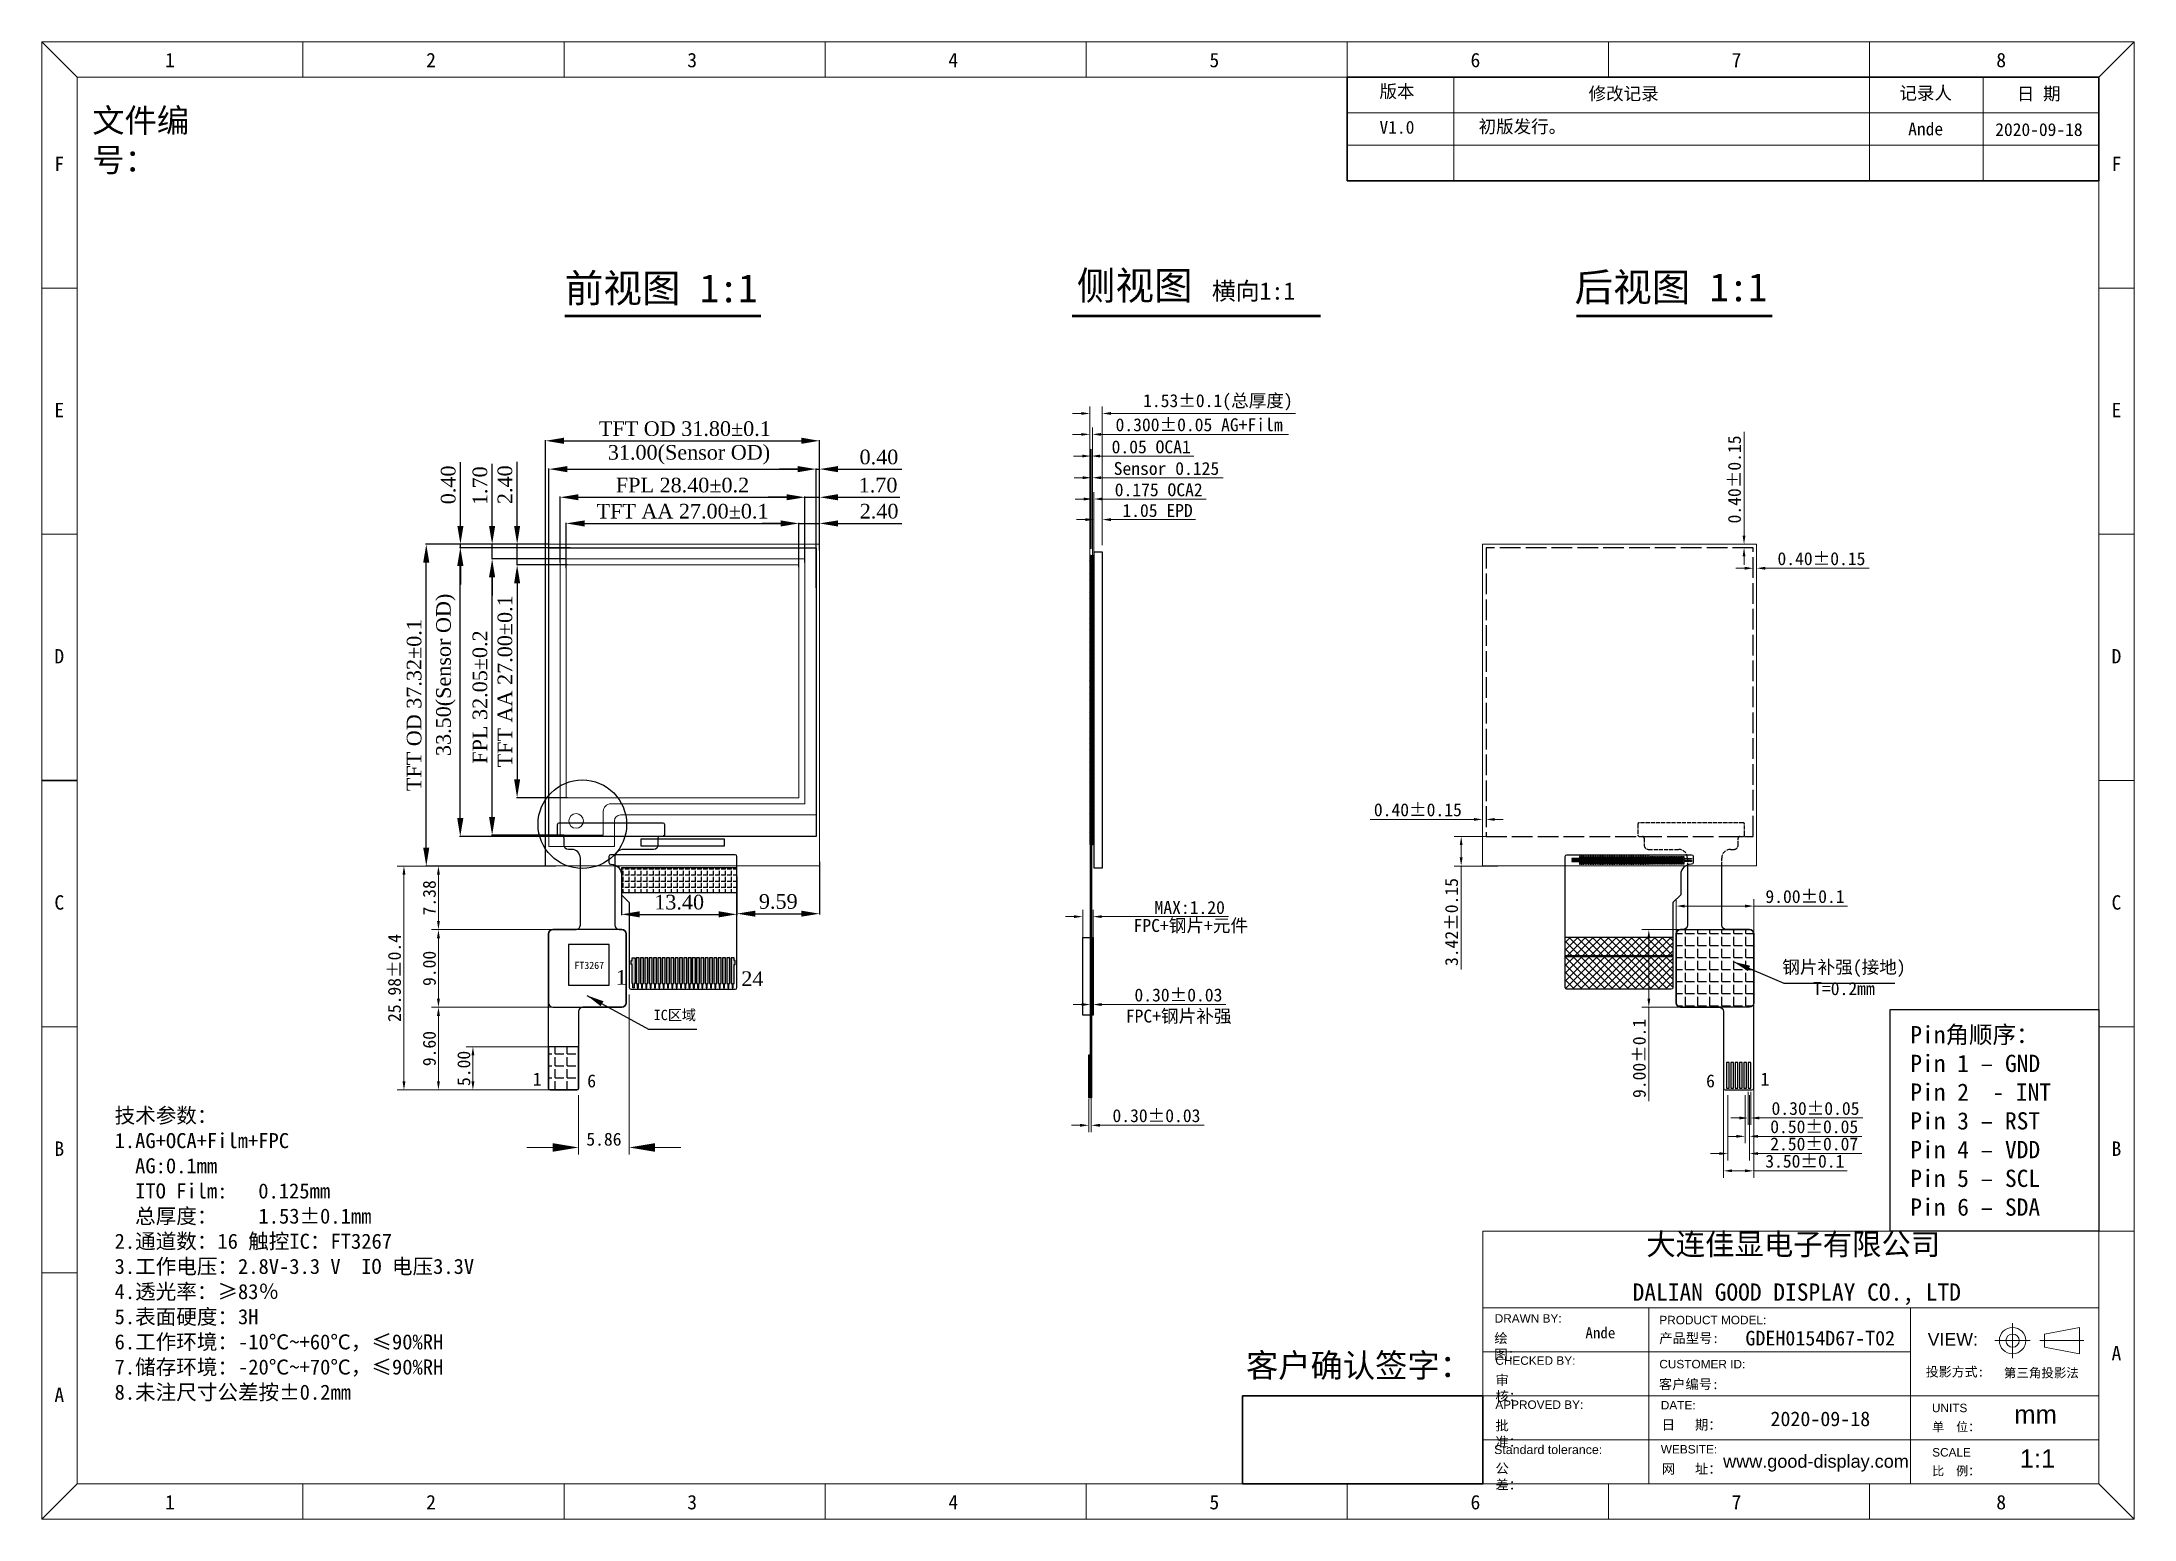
# Model space of a CAD drawing. Header units: millimetres. Extents: x 245 to 10269, y -4261 to 598.
# Drawn here: x 10026.1 to 10268.9, y -4260.6 to -4089.2 of the extents above; entities outside this region: 7.
import ezdxf
from ezdxf.enums import TextEntityAlignment as Align

# ---------------------------------------------------------------- set-up
doc = ezdxf.new("R2010")
doc.units = ezdxf.units.MM
doc.header["$LTSCALE"] = 0.2
doc.header["$PDMODE"] = 35
doc.linetypes.add('ACAD_ISO02W100', pattern=[15, 12, -3])
for name, color, linetype in [('AG膜', 200, 'Continuous'), ('DIM', 7, 'Continuous'), ('EMI屏蔽膜', 5, 'Continuous'), ('EPL', 6, 'Continuous'), ('FILM', 40, 'Continuous'), ('FPC', 5, 'Continuous'), ('LCD', 240, 'Continuous'), ('OCA', 10, 'Continuous'), ('PS膜', 3, 'Continuous'), ('SENSOR', 3, 'Continuous'), ('STIFFENER', 213, 'Continuous'), ('TFT', 7, 'Continuous'), ('标注', 4, 'Continuous')]:
    doc.layers.add(name, color=color, linetype=linetype)
doc.layers.add('Sundenal', color=4, linetype='Continuous', lineweight=20)
doc.layers.add('文字', color=2, linetype='Continuous', lineweight=20)
doc.styles.add('_txtstyle_1.50_0_0', font='simsun.ttc', dxfattribs={"height": 1.5})
doc.styles.add('SimSun_txtstyle_2.00_0_0', font='', dxfattribs={"height": 2})
doc.styles.add('SimSun_txtstyle_2.50_0_0', font='', dxfattribs={"height": 2.5})
doc.styles.get("Standard").update_dxf_attribs({"font": 'isocp2.shx', "bigfont": 'extfont2.shx'})
doc.styles.add('STYLE1', font='arial.ttf')
doc.styles.add('Times New Roman', font='times.ttf')
doc.styles.add('宋体', font='')
doc.styles.get('SimSun_txtstyle_2.00_0_0').set_extended_font_data('SimSun')
doc.styles.get('SimSun_txtstyle_2.50_0_0').set_extended_font_data('SimSun')
doc.styles.get('宋体').set_extended_font_data('SimSun')
doc.dimstyles.new('Sundenal', dxfattribs={"dimtxt": 3.5, "dimasz": 2, "dimexe": 1.5, "dimexo": 0.5, "dimtad": 1, "dimdsep": 46, "dimtxsty": 'Standard', "dimcen": 2.5, "dimadec": 0, "dimazin": 0, "dimtm": 1e-09, "dimtfac": 1, "dimtmove": 0, "dimatfit": 3, "dimfxl": 1, "dimarcsym": 0})
doc.dimstyles.new('Sundenal$0', dxfattribs={"dimtxt": 6, "dimasz": 3, "dimexe": 0.8, "dimexo": 0.8, "dimgap": 0.2, "dimtad": 1, "dimzin": 1, "dimdsep": 46, "dimtxsty": '宋体', "dimcen": 2.5, "dimadec": 0, "dimazin": 0, "dimtfac": 1, "dimtofl": 0, "dimtmove": 0, "dimatfit": 3, "dimfxl": 1, "dimtolj": 1, "dimlwd": 13, "dimlwe": 13, "dimarcsym": 0})
doc.dimstyles.new('副本 ISO', dxfattribs={"dimscale": 0.85, "dimtxt": 2, "dimasz": 2.5, "dimexe": 0.1, "dimexo": 0.1, "dimtad": 1, "dimrnd": 0.001, "dimzin": 1, "dimdsep": 46, "dimtxsty": 'Times New Roman', "dimcen": 2.5, "dimclrd": 4, "dimclre": 4, "dimclrt": 4, "dimazin": 0, "dimtfac": 1, "dimtmove": 0, "dimatfit": 3, "dimfxl": 1, "dimtolj": 1, "dimarcsym": 0})

msp = doc.modelspace()

# ---------------------------------------------------------------- texts
at = {"insert": (245.14106, 598.25912), "char_height": 3, "attachment_point": 1}
msp.add_mtext('\\A1;', dxfattribs=at)
at = {"color": 3, "insert": (2441.43132, -1482.88175), "char_height": 5, "attachment_point": 1}
msp.add_mtext('\\A1;', dxfattribs=at)
at = {"color": 1, "insert": (2324.69066, -1529.78209), "char_height": 5, "attachment_point": 9}
msp.add_mtext('\\A1;', dxfattribs=at)
at = {"layer": 'DIM', "lineweight": 30, "ltscale": 0.2, "attachment_point": 1, "style": '宋体'}
for s, insert, char_height, width in [('前视图 1:1', (10086.81494, -4116.14348), 3.28289, 22.7702911), ('侧视图 {\\H0.6177x;横向1:1}', (10146.232, -4115.83984), 3.2828902, 28.3025505), ('后视图 1:1', (10203.98195, -4116.0278), 3.28289, 22.9367694)]:
    msp.add_mtext(s, dxfattribs=dict(at, insert=insert, char_height=char_height, width=width))
at = {"layer": 'DIM', "lineweight": 30, "attachment_point": 2, "style": '宋体'}
for s, insert, char_height, width in [('FPC+钢片+元件', (10159.45909, -4190.961), 1.5, 14.682345), ('钢片补强(接地)\\PT=0.2mm', (10235.23981, -4195.78035), 1.5, 44.9719472), ('IC区域', (10099.58963, -4201.4909), 1.2, 35.9775577), ('FPC+钢片补强', (10158.04501, -4201.46825), 1.5, 13.55301), ('1 ', (10083.61701, -4208.77146), 1.5, 12.8181446), ('6 ', (10089.93568, -4208.98623), 1.5, 12.8181446), ('6 ', (10219.75851, -4208.98623), 1.5, 12.8181446), ('1 ', (10226.07718, -4208.77146), 1.5, 12.8181446)]:
    msp.add_mtext(s, dxfattribs=dict(at, insert=insert, char_height=char_height, width=width))
at = {"layer": 'DIM', "color": 18, "true_color": 0x000000, "insert": (10242.94087, -4203.37009), "char_height": 2, "width": 24.5226124, "attachment_point": 1, "style": 'SimSun_txtstyle_2.00_0_0'}
msp.add_mtext('{\\C1;Pin角顺序：\\PPin 1 – GND\\PPin 2  - INT\\PPin 3 – RST\\PPin 4 – VDD\\PPin 5 – SCL\\PPin 6 – SDA}', dxfattribs=at)
at = {"layer": 'FILM', "color": 0, "ltscale": 0.2, "insert": (10089.66114, -4195.91272), "char_height": 0.84, "width": 5.3842022, "attachment_point": 2, "style": '宋体'}
msp.add_mtext('FT3267', dxfattribs=at)
at = {"layer": 'FPC', "color": 3, "lineweight": 0, "char_height": 1.5, "attachment_point": 1}
for insert in [(4645.64532, -3812.31851), (4684.1235, -4007.9541), (4686.3801, -4006.9042), (4637.35806, -4015.71338)]:
    msp.add_mtext('\\A1;', dxfattribs=dict(at, insert=insert))
at = {"layer": 'Sundenal', "color": 4, "style": '宋体'}
for s, p in [('1', (10041.00916, -4091.32226)), ('2', (10071.3033, -4091.32226)), ('3', (10101.59744, -4091.32226)), ('4', (10131.89157, -4091.32226)), ('5', (10162.18571, -4091.32226)), ('6', (10192.47985, -4091.32226)), ('7', (10222.77399, -4091.32226)), ('8', (10253.48454, -4091.32226)), ('F', (10028.16713, -4103.35812)), ('F', (10266.85662, -4103.35812)), ('E', (10028.16713, -4131.91825)), ('E', (10266.85662, -4131.91825)), ('D', (10028.16713, -4160.47838)), ('D', (10266.85662, -4160.47838)), ('C', (10028.16713, -4189.03851)), ('C', (10266.85662, -4189.03851)), ('B', (10028.16713, -4217.59864)), ('B', (10266.85662, -4217.59864)), ('A', (10266.85662, -4241.31676)), ('A', (10028.16713, -4246.15877)), ('1', (10041.00916, -4258.60302)), ('2', (10071.3033, -4258.60302)), ('3', (10101.59744, -4258.60302)), ('4', (10131.89157, -4258.60302)), ('5', (10162.18571, -4258.60302)), ('6', (10192.47985, -4258.60302)), ('7', (10222.77399, -4258.60302)), ('8', (10253.48454, -4258.60302))]:
    msp.add_text(s, height=1.66939, dxfattribs=at).set_placement(p, align=Align.MIDDLE_CENTER)
at = {"layer": 'Sundenal', "color": 4, "true_color": 0x00ffff, "style": '宋体'}
msp.add_text('DALIAN GOOD DISPLAY CO., LTD', height=2, dxfattribs=at).set_placement((10210.71743, -4234.23097), align=Align.MIDDLE_LEFT)
at = {"layer": 'Sundenal', "color": 4, "ltscale": 0.5, "style": 'STYLE1'}
for s, height, p in [('DRAWN BY:', 0.980465, (10194.72202, -4237.28925)), ('VIEW:', 1.470697, (10244.9596, -4239.71725))]:
    msp.add_text(s, height=height, dxfattribs=at).set_placement(p, align=Align.MIDDLE_LEFT)
at = {"layer": 'Sundenal', "color": 4, "style": 'STYLE1'}
for s, p in [('PRODUCT MODEL:', (10213.8224, -4237.47816)), ('CHECKED BY:', (10194.79371, -4242.18004)), ('CUSTOMER ID:', (10213.8224, -4242.59057)), ('APPROVED BY:', (10194.79371, -4247.29246))]:
    msp.add_text(s, height=0.9804649, dxfattribs=at).set_placement(p, align=Align.MIDDLE_LEFT)
for s, p in [('DATE:', (10213.99283, -4247.84428)), ('WEBSITE:', (10213.99283, -4252.95669))]:
    msp.add_text(s, height=0.980465, dxfattribs=at).set_placement(p)
at = {"layer": 'Sundenal', "color": 4, "ltscale": 0.5, "style": 'STYLE1'}
for s, p in [('UNITS', (10245.44984, -4248.16321)), ('SCALE', (10245.4805, -4253.31014))]:
    msp.add_text(s, height=0.980465, dxfattribs=at).set_placement(p)
at = {"layer": 'Sundenal', "color": 4, "true_color": 0x00ffff}
for s, insert, char_height, width, attachment_point, style in [('大连佳显电子有限公司^J', (10212.31199, -4227.43187), 2.5, 110.0317631, 1, 'SimSun_txtstyle_2.50_0_0'), ('{\\fArial|b0|i0|c0|p34;www.good-display.com}', (10231.99419, -4253.10726), 1.5, 15.2758727, 2, '_txtstyle_1.50_0_0')]:
    msp.add_mtext(s, dxfattribs=dict(at, insert=insert, char_height=char_height, width=width, attachment_point=attachment_point, style=style))
at = {"layer": 'Sundenal', "color": 4, "ltscale": 0.5, "attachment_point": 1, "style": 'STYLE1'}
for s, insert, char_height, width in [('{\\fSimSun|b0|i0|c134|p54;绘   图：}', (10194.67797, -4239.01805), 1.1302386, 6.3117181), ('{\\fNSimSun|b0|i0|c134|p49;投影方式:}', (10244.73868, -4242.92586), 1.1012582, 7.5147073), ('{\\fSimSun|b0|i0|c134|p54;审   核：}', (10194.80713, -4243.87363), 1.1302386, 6.460186), ('{\\fArial|b0|i0|c0|p32;mm}', (10254.99571, -4247.35689), 2.1269664, 4.9216214), ('{\\fSimSun|b0|i0|c134|p54;批   准：}', (10194.80713, -4249.15365), 1.1302386, 6.4605964), ('{\\fNSimSun|b0|i0|c134|p49;单  位：}', (10245.47734, -4249.36534), 1.0196835, 5.6197845), ('1:1', (10255.6338, -4252.47382), 2.126966, 4.1029164), ('{\\fSimSun|b0|i0|c134|p54;公    差：  }', (10194.80713, -4254.12852), 1.1302386, 7.2502931), ('{\\fNSimSun|b0|i0|c134|p49;比  例：}', (10245.47734, -4254.47775), 1.0196835, 5.4201808)]:
    msp.add_mtext(s, dxfattribs=dict(at, insert=insert, char_height=char_height, width=width))
at = {"layer": 'Sundenal', "color": 4, "attachment_point": 1, "style": 'STYLE1'}
for s, insert, char_height, width in [('{\\fSimSun|b0|i0|c134|p54;产品型号:}', (10213.80395, -4239.01805), 1.1302386, 7.8109178), ('{\\fSimSun|b0|i0|c134|p54;客户编号:}', (10213.76939, -4244.35683), 1.1302386, 7.3202672), ('{\\fSimSun|b0|i0|c134|p54;日   期：}', (10214.10578, -4249.06066), 1.1302386, 7.6257529), ('{\\fArial|b0|i0|c0|p34;Standard tolerance: }', (10194.64495, -4251.99347), 1.0294831, 12.9890604), ('{\\fSimSun|b0|i0|c134|p54;网   址：}', (10214.10578, -4254.17307), 1.1302386, 7.6257529)]:
    msp.add_mtext(s, dxfattribs=dict(at, insert=insert, char_height=char_height, width=width))
at = {"layer": 'Sundenal', "color": 4, "lineweight": 30, "insert": (10253.79516, -4243.07133), "char_height": 1.063483, "width": 9.6117648, "attachment_point": 1, "style": '宋体'}
msp.add_mtext('第三角投影法', dxfattribs=at)
at = {"layer": '文字', "style": '宋体'}
for s, insert, char_height, width, attachment_point in [('版本', (10181.35014, -4094.20878), 1.488876, 4.8275187, 1), ('修改记录', (10205.61613, -4094.46737), 1.488876, 9.5514858, 1), ('记录人', (10244.72369, -4094.40318), 1.488876, 7.2133321, 2), ('日 期', (10257.82861, -4094.47763), 1.488876, 6.5788871, 2), ('V1.0', (10181.35014, -4098.37366), 1.488876, 4.8275187, 1), ('初版发行。', (10192.85241, -4098.28905), 1.488876, 43.2267311, 1), ('Ande', (10244.7186, -4098.56807), 1.488876, 7.2133321, 2), ('2020-09-18', (10257.86117, -4098.64252), 1.488876, 11.6865724, 2), ('GDEH0154D67-T02', (10232.49257, -4239.59269), 1.7015731, 14.8887648, 5), ('2020-09-18', (10232.50131, -4248.94914), 1.701573, 14.8887648, 5)]:
    msp.add_mtext(s, dxfattribs=dict(at, insert=insert, char_height=char_height, width=width, attachment_point=attachment_point))
at = {"layer": '文字', "color": 0, "char_height": 2.745224, "style": '宋体'}
for s, insert, width, attachment_point in [('文件编号：', (10031.99686, -4096.95475), 17.5237584, 1), ('客户确认签字：', (10178.9705, -4244.43675), 29.7386028, 8)]:
    msp.add_mtext(s, dxfattribs=dict(at, insert=insert, width=width, attachment_point=attachment_point))
at = {"layer": '文字', "color": 7, "insert": (10034.5839, -4212.87079), "char_height": 1.7503557, "width": 69.6023041, "attachment_point": 1, "style": '宋体'}
msp.add_mtext('{\\fSimSun|b0|i0|c134|p54;技术参数}：\\P1.AG+{\\A1;OCA+Film}+FPC\\P  AG:0.1mm\\P  ITO Film:   0.125mm\\P  总厚度：    1.53%%P0.1mm\\P2.通道数：16 触控IC：FT3267\\P3.工作电压：2.8V-3.3 V  IO 电压3.3V\\P4.透光率：≥83％\\P5.表面硬度：3H\\P6.工作环境：-10℃~+60℃，≤90%RH\\P7.储存环境：-20℃~+70℃，≤90%RH\\P8.未注尺寸公差按±0.2mm', dxfattribs=at)
at = {"layer": '文字', "ltscale": 0.5, "insert": (10206.97768, -4238.31668), "char_height": 1.2761798, "width": 6.3808992, "attachment_point": 2, "style": '宋体'}
msp.add_mtext('{\\fSimSun|b0|i0|c134|p54;Ande}', dxfattribs=at)
at = {"layer": '标注', "color": 1, "linetype": 'Continuous', "lineweight": 0, "char_height": 1.7, "attachment_point": 9, "style": 'Times New Roman'}
for s, insert in [('1', (10094.02928, -4198.57333)), ('24', (10109.87244, -4198.72749))]:
    msp.add_mtext(s, dxfattribs=dict(at, insert=insert))

# ---------------------------------------------------------------- blocks, each defined once
blk = doc.blocks.new('*D11')
at = {"layer": 'Defpoints', "color": 0, "transparency": 16777216}
for p in [(10147.81, -4201.79), (10148.11, -4200.88), (10148.11, -4201.59)]:
    blk.add_point(p, dxfattribs=at)
at = {"layer": 'DIM', "color": 0, "lineweight": 13, "transparency": 16777216}
for p, q in [((10146.81, -4200.88), (10145.81, -4200.88)), ((10147.81, -4200.99), (10147.81, -4200.08)), ((10148.11, -4200.79), (10148.11, -4200.08)), ((10149.11, -4200.88), (10163.53, -4200.88))]:
    blk.add_line(p, q, dxfattribs=at)
at = {"layer": 'DIM', "color": 0, "transparency": 16777216}
for points in [[(10146.81, -4200.71), (10146.81, -4201.05), (10147.81, -4200.88)], [(10149.11, -4200.71), (10149.11, -4201.05), (10148.11, -4200.88)]]:
    blk.add_solid(points, dxfattribs=at)
at = {"layer": 'DIM', "color": 0, "lineweight": 30, "transparency": 16777216, "insert": (10158.02, -4199.78), "char_height": 1.5, "attachment_point": 5, "style": '宋体'}
blk.add_mtext('\\A1;0.30±0.03', dxfattribs=at)
blk = doc.blocks.new('*D12')
at = {"layer": 'Defpoints', "color": 0, "transparency": 16777216}
for p in [(10147.61, -4211.02), (10147.91, -4210.92), (10147.91, -4214.89)]:
    blk.add_point(p, dxfattribs=at)
at = {"layer": 'DIM', "color": 0, "lineweight": 13, "transparency": 16777216}
for p, q in [((10147.61, -4211.82), (10147.61, -4215.69)), ((10147.91, -4211.72), (10147.91, -4215.69)), ((10146.61, -4214.89), (10145.61, -4214.89)), ((10148.91, -4214.89), (10160.99, -4214.89))]:
    blk.add_line(p, q, dxfattribs=at)
at = {"layer": 'DIM', "color": 0, "transparency": 16777216}
for points in [[(10146.61, -4214.72), (10146.61, -4215.06), (10147.61, -4214.89)], [(10148.91, -4214.72), (10148.91, -4215.06), (10147.91, -4214.89)]]:
    blk.add_solid(points, dxfattribs=at)
at = {"layer": 'DIM', "color": 0, "lineweight": 30, "transparency": 16777216, "insert": (10155.47, -4213.78), "char_height": 1.5, "attachment_point": 5, "style": '宋体'}
blk.add_mtext('\\A1;0.30±0.03', dxfattribs=at)
blk = doc.blocks.new('*D13')
at = {"layer": 'Defpoints', "color": 0, "transparency": 16777216}
for p in [(10149.19, -4132.32), (10149.19, -4148.4), (10147.74, -4152.21)]:
    blk.add_point(p, dxfattribs=at)
at = {"layer": 'DIM', "color": 0, "lineweight": 13, "transparency": 16777216}
for p, q in [((10147.74, -4151.41), (10147.74, -4131.52)), ((10149.19, -4147.6), (10149.19, -4131.52)), ((10146.74, -4132.32), (10145.74, -4132.32)), ((10150.19, -4132.32), (10171.61, -4132.32))]:
    blk.add_line(p, q, dxfattribs=at)
at = {"layer": 'DIM', "color": 0, "transparency": 16777216}
for points in [[(10146.74, -4132.15), (10146.74, -4132.48), (10147.74, -4132.32)], [(10150.19, -4132.15), (10150.19, -4132.48), (10149.19, -4132.32)]]:
    blk.add_solid(points, dxfattribs=at)
at = {"layer": 'DIM', "color": 0, "lineweight": 30, "transparency": 16777216, "insert": (10162.6, -4131.03), "char_height": 1.5, "attachment_point": 5, "style": '宋体'}
blk.add_mtext('\\A1;1.53±0.1(总厚度)', dxfattribs=at)
blk = doc.blocks.new('*D14')
at = {"layer": 'Defpoints', "color": 0, "transparency": 16777216}
for p in [(10148.04, -4134.74), (10148.04, -4148.8), (10147.74, -4149.65)]:
    blk.add_point(p, dxfattribs=at)
at = {"layer": 'DIM', "color": 0, "lineweight": 13, "transparency": 16777216}
for p, q in [((10147.74, -4148.85), (10147.74, -4133.94)), ((10148.04, -4148), (10148.04, -4133.94)), ((10146.74, -4134.74), (10145.74, -4134.74)), ((10149.04, -4134.74), (10170.8, -4134.74))]:
    blk.add_line(p, q, dxfattribs=at)
at = {"layer": 'DIM', "color": 0, "transparency": 16777216}
for points in [[(10146.74, -4134.58), (10146.74, -4134.91), (10147.74, -4134.74)], [(10149.04, -4134.58), (10149.04, -4134.91), (10148.04, -4134.74)]]:
    blk.add_solid(points, dxfattribs=at)
at = {"layer": 'DIM', "color": 0, "lineweight": 30, "transparency": 16777216, "insert": (10160.42, -4133.64), "char_height": 1.5, "attachment_point": 5, "style": '宋体'}
blk.add_mtext('\\A1;0.300±0.05 AG+Film', dxfattribs=at)
blk = doc.blocks.new('*D15')
at = {"layer": 'Defpoints', "color": 0, "transparency": 16777216}
for p in [(10148.11, -4190.68), (10146.91, -4194.45), (10148.11, -4194.45)]:
    blk.add_point(p, dxfattribs=at)
at = {"layer": 'DIM', "color": 0, "lineweight": 13, "transparency": 16777216}
for p, q in [((10146.91, -4193.65), (10146.91, -4189.88)), ((10148.11, -4193.65), (10148.11, -4189.88)), ((10145.91, -4190.68), (10144.91, -4190.68)), ((10149.11, -4190.68), (10163.83, -4190.68))]:
    blk.add_line(p, q, dxfattribs=at)
at = {"layer": 'DIM', "color": 0, "transparency": 16777216}
for points in [[(10145.91, -4190.52), (10145.91, -4190.85), (10146.91, -4190.68)], [(10149.11, -4190.52), (10149.11, -4190.85), (10148.11, -4190.68)]]:
    blk.add_solid(points, dxfattribs=at)
at = {"layer": 'DIM', "color": 0, "lineweight": 30, "transparency": 16777216, "insert": (10159.33, -4189.63), "char_height": 1.5, "attachment_point": 5, "style": '宋体'}
blk.add_mtext('\\A1;MAX:1.20', dxfattribs=at)
blk = doc.blocks.new('*D16')
at = {"layer": 'Defpoints', "color": 0, "transparency": 16777216}
for p in [(10148.21, -4142.24), (10148.04, -4152.98), (10148.21, -4152.8)]:
    blk.add_point(p, dxfattribs=at)
at = {"layer": 'DIM', "color": 0, "lineweight": 13, "transparency": 16777216}
for p, q in [((10148.04, -4152.18), (10148.04, -4141.44)), ((10148.21, -4152), (10148.21, -4141.44)), ((10147.04, -4142.24), (10146.04, -4142.24)), ((10149.21, -4142.24), (10161.25, -4142.24))]:
    blk.add_line(p, q, dxfattribs=at)
at = {"layer": 'DIM', "color": 0, "transparency": 16777216}
for points in [[(10147.04, -4142.07), (10147.04, -4142.41), (10148.04, -4142.24)], [(10149.21, -4142.07), (10149.21, -4142.41), (10148.21, -4142.24)]]:
    blk.add_solid(points, dxfattribs=at)
at = {"layer": 'DIM', "color": 0, "lineweight": 30, "transparency": 16777216, "insert": (10155.73, -4141.18), "char_height": 1.5, "attachment_point": 5, "style": '宋体'}
blk.add_mtext('\\A1;0.175 OCA2', dxfattribs=at)
blk = doc.blocks.new('*D17')
at = {"layer": 'Defpoints', "color": 0, "transparency": 16777216}
for p in [(10149.19, -4144.63), (10149.19, -4148.4), (10148.21, -4156.98)]:
    blk.add_point(p, dxfattribs=at)
at = {"layer": 'DIM', "color": 0, "lineweight": 13, "transparency": 16777216}
for p, q in [((10148.21, -4156.18), (10148.21, -4143.83)), ((10149.19, -4147.6), (10149.19, -4143.83)), ((10147.21, -4144.63), (10146.21, -4144.63)), ((10150.19, -4144.63), (10160.01, -4144.63))]:
    blk.add_line(p, q, dxfattribs=at)
at = {"layer": 'DIM', "color": 0, "transparency": 16777216}
for points in [[(10147.21, -4144.46), (10147.21, -4144.8), (10148.21, -4144.63)], [(10150.19, -4144.46), (10150.19, -4144.8), (10149.19, -4144.63)]]:
    blk.add_solid(points, dxfattribs=at)
at = {"layer": 'DIM', "color": 0, "lineweight": 30, "transparency": 16777216, "insert": (10155.6, -4143.58), "char_height": 1.5, "attachment_point": 5, "style": '宋体'}
blk.add_mtext('\\A1;1.05 EPD', dxfattribs=at)
blk = doc.blocks.new('*D34')
at = {"layer": 'Defpoints', "color": 0, "transparency": 16777216}
for p in [(10115.98, -4138.77), (10084.98, -4152.63), (10115.98, -4152.63)]:
    blk.add_point(p, dxfattribs=at)
at = {"layer": 'DIM', "color": 4, "lineweight": -2, "transparency": 16777216}
for p, q in [((10084.98, -4152.54), (10084.98, -4138.69)), ((10087.11, -4138.77), (10113.86, -4138.77)), ((10115.98, -4152.54), (10115.98, -4138.69))]:
    blk.add_line(p, q, dxfattribs=at)
at = {"layer": 'DIM', "color": 4, "transparency": 16777216}
for points in [[(10087.11, -4138.42), (10087.11, -4139.13), (10084.98, -4138.77)], [(10113.86, -4138.42), (10113.86, -4139.13), (10115.98, -4138.77)]]:
    blk.add_solid(points, dxfattribs=at)
at = {"layer": 'DIM', "color": 4, "lineweight": 30, "transparency": 16777216, "insert": (10101.23, -4137.1), "char_height": 1.7, "attachment_point": 5, "style": 'Times New Roman'}
blk.add_mtext('\\A1;31.00(Sensor OD)', dxfattribs=at)
blk = doc.blocks.new('*D35')
at = {"layer": 'Defpoints', "color": 0, "transparency": 16777216}
for p in [(10074.69, -4147.89), (10087.55, -4147.89), (10085.62, -4181.39)]:
    blk.add_point(p, dxfattribs=at)
at = {"layer": 'DIM', "color": 4, "lineweight": -2, "transparency": 16777216}
for p, q in [((10087.46, -4147.89), (10074.61, -4147.89)), ((10074.69, -4179.26), (10074.69, -4150.01)), ((10085.54, -4181.39), (10074.61, -4181.39))]:
    blk.add_line(p, q, dxfattribs=at)
at = {"layer": 'DIM', "color": 4, "transparency": 16777216}
for points in [[(10074.34, -4150.01), (10075.05, -4150.01), (10074.69, -4147.89)], [(10074.34, -4179.26), (10075.05, -4179.26), (10074.69, -4181.39)]]:
    blk.add_solid(points, dxfattribs=at)
at = {"layer": 'DIM', "color": 4, "lineweight": 30, "transparency": 16777216, "insert": (10073.02, -4162.64), "char_height": 1.7, "attachment_point": 5, "rotation": 90, "style": 'Times New Roman'}
blk.add_mtext('\\A1;33.50(Sensor OD)', dxfattribs=at)
blk = doc.blocks.new('*D36')
at = {"layer": 'Defpoints', "color": 0, "transparency": 16777216}
for p in [(10086.58, -4184.81), (10068.16, -4210.79), (10086.67, -4210.79)]:
    blk.add_point(p, dxfattribs=at)
at = {"layer": 'DIM', "color": 0, "lineweight": 13, "transparency": 16777216}
for p, q in [((10085.78, -4184.81), (10067.36, -4184.81)), ((10085.87, -4210.79), (10067.36, -4210.79))]:
    blk.add_line(p, q, dxfattribs=at)
at = {"layer": 'DIM', "color": 0, "lineweight": 18, "transparency": 16777216}
blk.add_line((10068.16, -4185.81), (10068.16, -4209.79), dxfattribs=at)
at = {"layer": 'DIM', "color": 0, "transparency": 16777216}
for points in [[(10067.99, -4185.81), (10068.33, -4185.81), (10068.16, -4184.81)], [(10067.99, -4209.79), (10068.33, -4209.79), (10068.16, -4210.79)]]:
    blk.add_solid(points, dxfattribs=at)
at = {"layer": 'DIM', "color": 0, "lineweight": 30, "transparency": 16777216, "insert": (10067.06, -4197.8), "char_height": 1.5, "attachment_point": 5, "rotation": 90, "style": '宋体'}
blk.add_mtext('\\A1;25.98±0.4', dxfattribs=at)
blk = doc.blocks.new('*D38')
at = {"layer": 'Defpoints', "color": 0, "transparency": 16777216}
for p in [(10076.16, -4205.79), (10086.67, -4205.79), (10086.67, -4210.79)]:
    blk.add_point(p, dxfattribs=at)
at = {"layer": 'DIM', "color": 0, "lineweight": 13, "transparency": 16777216}
for p, q in [((10085.87, -4205.79), (10075.36, -4205.79)), ((10085.87, -4210.79), (10075.36, -4210.79))]:
    blk.add_line(p, q, dxfattribs=at)
at = {"layer": 'DIM', "color": 0, "lineweight": 18, "transparency": 16777216}
blk.add_line((10076.16, -4209.79), (10076.16, -4206.79), dxfattribs=at)
at = {"layer": 'DIM', "color": 0, "transparency": 16777216}
for points in [[(10075.99, -4206.79), (10076.33, -4206.79), (10076.16, -4205.79)], [(10075.99, -4209.79), (10076.33, -4209.79), (10076.16, -4210.79)]]:
    blk.add_solid(points, dxfattribs=at)
at = {"layer": 'DIM', "color": 0, "lineweight": 30, "transparency": 16777216, "insert": (10075.11, -4208.29), "char_height": 1.5, "attachment_point": 5, "rotation": 90, "style": '宋体'}
blk.add_mtext('\\A1;5.00', dxfattribs=at)
blk = doc.blocks.new('*D39')
at = {"layer": 'Defpoints', "color": 0, "transparency": 16777216}
for p in [(10072.16, -4184.81), (10086.58, -4184.81), (10086.77, -4192.19)]:
    blk.add_point(p, dxfattribs=at)
at = {"layer": 'DIM', "color": 0, "lineweight": 13, "transparency": 16777216}
for p, q in [((10085.78, -4184.81), (10071.36, -4184.81)), ((10085.97, -4192.19), (10071.36, -4192.19))]:
    blk.add_line(p, q, dxfattribs=at)
at = {"layer": 'DIM', "color": 0, "lineweight": 18, "transparency": 16777216}
blk.add_line((10072.16, -4191.19), (10072.16, -4185.81), dxfattribs=at)
at = {"layer": 'DIM', "color": 0, "transparency": 16777216}
for points in [[(10071.99, -4185.81), (10072.33, -4185.81), (10072.16, -4184.81)], [(10071.99, -4191.19), (10072.33, -4191.19), (10072.16, -4192.19)]]:
    blk.add_solid(points, dxfattribs=at)
at = {"layer": 'DIM', "color": 0, "lineweight": 30, "transparency": 16777216, "insert": (10071.11, -4188.5), "char_height": 1.5, "attachment_point": 5, "rotation": 90, "style": '宋体'}
blk.add_mtext('\\A1;7.38', dxfattribs=at)
blk = doc.blocks.new('*D40')
at = {"layer": 'Defpoints', "color": 0, "transparency": 16777216}
for p in [(10072.16, -4201.19), (10086.67, -4201.19), (10086.67, -4210.79)]:
    blk.add_point(p, dxfattribs=at)
at = {"layer": 'DIM', "color": 0, "lineweight": 13, "transparency": 16777216}
for p, q in [((10085.87, -4201.19), (10071.36, -4201.19)), ((10085.87, -4210.79), (10071.36, -4210.79))]:
    blk.add_line(p, q, dxfattribs=at)
at = {"layer": 'DIM', "color": 0, "lineweight": 18, "transparency": 16777216}
blk.add_line((10072.16, -4209.79), (10072.16, -4202.19), dxfattribs=at)
at = {"layer": 'DIM', "color": 0, "transparency": 16777216}
for points in [[(10071.99, -4202.19), (10072.33, -4202.19), (10072.16, -4201.19)], [(10071.99, -4209.79), (10072.33, -4209.79), (10072.16, -4210.79)]]:
    blk.add_solid(points, dxfattribs=at)
at = {"layer": 'DIM', "color": 0, "lineweight": 30, "transparency": 16777216, "insert": (10071.11, -4205.99), "char_height": 1.5, "attachment_point": 5, "rotation": 90, "style": '宋体'}
blk.add_mtext('\\A1;9.60', dxfattribs=at)
blk = doc.blocks.new('*D37')
at = {"layer": 'Defpoints', "color": 0, "transparency": 16777216}
for p in [(10072.16, -4192.19), (10078.62, -4192.19), (10078.62, -4201.19)]:
    blk.add_point(p, dxfattribs=at)
at = {"layer": 'DIM', "color": 0, "lineweight": 13, "transparency": 16777216}
for p, q in [((10077.82, -4192.19), (10071.36, -4192.19)), ((10077.82, -4201.19), (10071.36, -4201.19))]:
    blk.add_line(p, q, dxfattribs=at)
at = {"layer": 'DIM', "color": 0, "lineweight": 18, "transparency": 16777216}
blk.add_line((10072.16, -4200.19), (10072.16, -4193.19), dxfattribs=at)
at = {"layer": 'DIM', "color": 0, "transparency": 16777216}
for points in [[(10071.99, -4193.19), (10072.33, -4193.19), (10072.16, -4192.19)], [(10071.99, -4200.19), (10072.33, -4200.19), (10072.16, -4201.19)]]:
    blk.add_solid(points, dxfattribs=at)
at = {"layer": 'DIM', "color": 0, "lineweight": 30, "transparency": 16777216, "insert": (10071.11, -4196.69), "char_height": 1.5, "attachment_point": 5, "rotation": 90, "style": '宋体'}
blk.add_mtext('\\A1;9.00', dxfattribs=at)
blk = doc.blocks.new('*D20')
at = {"layer": 'Defpoints', "color": 0, "linetype": 'Continuous', "transparency": 16777216}
for p in [(10113.98, -4145.07), (10086.98, -4150.37), (10113.98, -4150.16)]:
    blk.add_point(p, dxfattribs=at)
at = {"layer": '标注', "color": 4, "linetype": 'Continuous', "lineweight": -2, "transparency": 16777216}
for p, q in [((10086.98, -4150.28), (10086.98, -4144.99)), ((10089.11, -4145.07), (10111.86, -4145.07)), ((10113.98, -4150.07), (10113.98, -4144.99))]:
    blk.add_line(p, q, dxfattribs=at)
at = {"layer": '标注', "color": 4, "linetype": 'Continuous', "transparency": 16777216}
for points in [[(10089.11, -4144.72), (10089.11, -4145.43), (10086.98, -4145.07)], [(10111.86, -4144.72), (10111.86, -4145.43), (10113.98, -4145.07)]]:
    blk.add_solid(points, dxfattribs=at)
at = {"layer": '标注', "color": 4, "linetype": 'Continuous', "lineweight": 0, "transparency": 16777216, "insert": (10100.48, -4143.67), "char_height": 1.7, "attachment_point": 5, "style": 'Times New Roman'}
blk.add_mtext('\\A1;TFT AA 27.00%%P0.1', dxfattribs=at)
blk = doc.blocks.new('*D21')
at = {"layer": 'Defpoints', "color": 0, "linetype": 'Continuous', "transparency": 16777216}
for p in [(10114.68, -4142.04), (10086.28, -4149.68), (10114.68, -4149.71)]:
    blk.add_point(p, dxfattribs=at)
at = {"layer": '标注', "color": 4, "linetype": 'Continuous', "lineweight": -2, "transparency": 16777216}
for p, q in [((10086.28, -4149.6), (10086.28, -4141.95)), ((10088.41, -4142.04), (10112.56, -4142.04)), ((10114.68, -4149.62), (10114.68, -4141.95))]:
    blk.add_line(p, q, dxfattribs=at)
at = {"layer": '标注', "color": 4, "linetype": 'Continuous', "transparency": 16777216}
for points in [[(10088.41, -4141.68), (10088.41, -4142.39), (10086.28, -4142.04)], [(10112.56, -4141.68), (10112.56, -4142.39), (10114.68, -4142.04)]]:
    blk.add_solid(points, dxfattribs=at)
at = {"layer": '标注', "color": 4, "linetype": 'Continuous', "lineweight": 0, "transparency": 16777216, "insert": (10100.48, -4140.64), "char_height": 1.7, "attachment_point": 5, "style": 'Times New Roman'}
blk.add_mtext('\\A1;FPL 28.40%%P0.2', dxfattribs=at)
blk = doc.blocks.new('*D22')
at = {"layer": 'Defpoints', "color": 0, "linetype": 'Continuous', "transparency": 16777216}
for p in [(10116.38, -4135.49), (10084.58, -4147.75), (10116.38, -4147.75)]:
    blk.add_point(p, dxfattribs=at)
at = {"layer": '标注', "color": 4, "linetype": 'Continuous', "lineweight": -2, "transparency": 16777216}
for p, q in [((10084.58, -4147.67), (10084.58, -4135.4)), ((10086.71, -4135.49), (10114.26, -4135.49)), ((10116.38, -4147.67), (10116.38, -4135.4))]:
    blk.add_line(p, q, dxfattribs=at)
at = {"layer": '标注', "color": 4, "linetype": 'Continuous', "transparency": 16777216}
for points in [[(10086.71, -4135.13), (10086.71, -4135.84), (10084.58, -4135.49)], [(10114.26, -4135.13), (10114.26, -4135.84), (10116.38, -4135.49)]]:
    blk.add_solid(points, dxfattribs=at)
at = {"layer": '标注', "color": 4, "linetype": 'Continuous', "lineweight": 0, "transparency": 16777216, "insert": (10100.75, -4134.09), "char_height": 1.7, "attachment_point": 5, "style": 'Times New Roman'}
blk.add_mtext('\\A1;TFT OD 31.80%%P0.1', dxfattribs=at)
blk = doc.blocks.new('*D23')
at = {"layer": 'Defpoints', "color": 0, "linetype": 'Continuous', "transparency": 16777216}
for p in [(10087.23, -4149.89), (10081.29, -4176.89), (10087.21, -4176.89)]:
    blk.add_point(p, dxfattribs=at)
at = {"layer": '标注', "color": 4, "linetype": 'Continuous', "lineweight": -2, "transparency": 16777216}
for p, q in [((10087.15, -4149.89), (10081.2, -4149.89)), ((10081.29, -4152.01), (10081.29, -4174.76)), ((10087.12, -4176.89), (10081.2, -4176.89))]:
    blk.add_line(p, q, dxfattribs=at)
at = {"layer": '标注', "color": 4, "linetype": 'Continuous', "transparency": 16777216}
for points in [[(10080.94, -4152.01), (10081.64, -4152.01), (10081.29, -4149.89)], [(10080.94, -4174.76), (10081.64, -4174.76), (10081.29, -4176.89)]]:
    blk.add_solid(points, dxfattribs=at)
at = {"layer": '标注', "color": 4, "linetype": 'Continuous', "lineweight": 0, "transparency": 16777216, "insert": (10079.89, -4163.39), "char_height": 1.7, "attachment_point": 5, "rotation": 90, "style": 'Times New Roman'}
blk.add_mtext('\\A1;TFT AA 27.00%%P0.1', dxfattribs=at)
blk = doc.blocks.new('*D24')
at = {"layer": 'Defpoints', "color": 0, "linetype": 'Continuous', "transparency": 16777216}
for p in [(10078.39, -4149.19), (10086.92, -4149.19), (10086.82, -4181.24)]:
    blk.add_point(p, dxfattribs=at)
at = {"layer": '标注', "color": 4, "linetype": 'Continuous', "lineweight": -2, "transparency": 16777216}
for p, q in [((10086.83, -4149.19), (10078.3, -4149.19)), ((10078.39, -4179.11), (10078.39, -4151.31)), ((10086.73, -4181.24), (10078.3, -4181.24))]:
    blk.add_line(p, q, dxfattribs=at)
at = {"layer": '标注', "color": 4, "linetype": 'Continuous', "transparency": 16777216}
for points in [[(10078.03, -4151.31), (10078.74, -4151.31), (10078.39, -4149.19)], [(10078.03, -4179.11), (10078.74, -4179.11), (10078.39, -4181.24)]]:
    blk.add_solid(points, dxfattribs=at)
at = {"layer": '标注', "color": 4, "linetype": 'Continuous', "lineweight": 0, "transparency": 16777216, "insert": (10076.99, -4165.21), "char_height": 1.7, "attachment_point": 5, "rotation": 90, "style": 'Times New Roman'}
blk.add_mtext('\\A1;FPL 32.05%%P0.2', dxfattribs=at)
blk = doc.blocks.new('*D25')
at = {"layer": 'Defpoints', "color": 0, "linetype": 'Continuous', "transparency": 16777216}
for p in [(10070.75, -4147.49), (10085.04, -4147.49), (10085.04, -4184.81)]:
    blk.add_point(p, dxfattribs=at)
at = {"layer": '标注', "color": 4, "linetype": 'Continuous', "lineweight": -2, "transparency": 16777216}
for p, q in [((10084.95, -4147.49), (10070.66, -4147.49)), ((10070.75, -4182.68), (10070.75, -4149.61)), ((10084.95, -4184.81), (10070.66, -4184.81))]:
    blk.add_line(p, q, dxfattribs=at)
at = {"layer": '标注', "color": 4, "linetype": 'Continuous', "transparency": 16777216}
for points in [[(10070.39, -4149.61), (10071.1, -4149.61), (10070.75, -4147.49)], [(10070.39, -4182.68), (10071.1, -4182.68), (10070.75, -4184.81)]]:
    blk.add_solid(points, dxfattribs=at)
at = {"layer": '标注', "color": 4, "linetype": 'Continuous', "lineweight": 0, "transparency": 16777216, "insert": (10069.35, -4166.15), "char_height": 1.7, "attachment_point": 5, "rotation": 90, "style": 'Times New Roman'}
blk.add_mtext('\\A1;TFT OD 37.32%%P0.1', dxfattribs=at)
blk = doc.blocks.new('*D26')
at = {"layer": 'Defpoints', "color": 0, "linetype": 'Continuous', "transparency": 16777216}
for p in [(10116.38, -4145.07), (10116.38, -4147.75), (10113.98, -4150.24)]:
    blk.add_point(p, dxfattribs=at)
at = {"layer": '标注', "color": 4, "linetype": 'Continuous', "lineweight": -2, "transparency": 16777216}
for p, q in [((10111.86, -4145.07), (10109.73, -4145.07)), ((10113.98, -4150.16), (10113.98, -4144.99)), ((10113.98, -4145.07), (10116.38, -4145.07)), ((10116.38, -4147.67), (10116.38, -4144.99)), ((10118.51, -4145.07), (10125.94, -4145.07))]:
    blk.add_line(p, q, dxfattribs=at)
at = {"layer": '标注', "color": 4, "linetype": 'Continuous', "transparency": 16777216}
for points in [[(10111.86, -4144.72), (10111.86, -4145.43), (10113.98, -4145.07)], [(10118.51, -4144.72), (10118.51, -4145.43), (10116.38, -4145.07)]]:
    blk.add_solid(points, dxfattribs=at)
at = {"layer": '标注', "color": 4, "linetype": 'Continuous', "lineweight": 0, "transparency": 16777216, "insert": (10123.29, -4143.67), "char_height": 1.7, "attachment_point": 5, "style": 'Times New Roman'}
blk.add_mtext('\\A1;2.40', dxfattribs=at)
blk = doc.blocks.new('*D27')
at = {"layer": 'Defpoints', "color": 0, "linetype": 'Continuous', "transparency": 16777216}
for p in [(10116.38, -4142.04), (10116.38, -4148.3), (10114.68, -4149.71)]:
    blk.add_point(p, dxfattribs=at)
at = {"layer": '标注', "color": 4, "linetype": 'Continuous', "lineweight": -2, "transparency": 16777216}
for p, q in [((10112.56, -4142.04), (10110.43, -4142.04)), ((10114.68, -4149.62), (10114.68, -4141.95)), ((10114.68, -4142.04), (10116.38, -4142.04)), ((10116.38, -4148.22), (10116.38, -4141.95)), ((10118.51, -4142.04), (10125.7, -4142.04))]:
    blk.add_line(p, q, dxfattribs=at)
at = {"layer": '标注', "color": 4, "linetype": 'Continuous', "transparency": 16777216}
for points in [[(10112.56, -4141.68), (10112.56, -4142.39), (10114.68, -4142.04)], [(10118.51, -4141.68), (10118.51, -4142.39), (10116.38, -4142.04)]]:
    blk.add_solid(points, dxfattribs=at)
at = {"layer": '标注', "color": 4, "linetype": 'Continuous', "lineweight": 0, "transparency": 16777216, "insert": (10123.17, -4140.64), "char_height": 1.7, "attachment_point": 5, "style": 'Times New Roman'}
blk.add_mtext('\\A1;1.70', dxfattribs=at)
blk = doc.blocks.new('*D28')
at = {"layer": 'Defpoints', "color": 0, "linetype": 'Continuous', "transparency": 16777216}
for p in [(10116.38, -4138.77), (10115.98, -4148.47), (10116.38, -4148.3)]:
    blk.add_point(p, dxfattribs=at)
at = {"layer": '标注', "color": 4, "linetype": 'Continuous', "lineweight": -2, "transparency": 16777216}
for p, q in [((10113.86, -4138.77), (10111.73, -4138.77)), ((10115.98, -4148.38), (10115.98, -4138.69)), ((10115.98, -4138.77), (10116.38, -4138.77)), ((10116.38, -4148.22), (10116.38, -4138.69)), ((10118.51, -4138.77), (10125.91, -4138.77))]:
    blk.add_line(p, q, dxfattribs=at)
at = {"layer": '标注', "color": 4, "linetype": 'Continuous', "transparency": 16777216}
for points in [[(10113.86, -4138.42), (10113.86, -4139.13), (10115.98, -4138.77)], [(10118.51, -4138.42), (10118.51, -4139.13), (10116.38, -4138.77)]]:
    blk.add_solid(points, dxfattribs=at)
at = {"layer": '标注', "color": 4, "linetype": 'Continuous', "lineweight": 0, "transparency": 16777216, "insert": (10123.27, -4137.38), "char_height": 1.7, "attachment_point": 5, "style": 'Times New Roman'}
blk.add_mtext('\\A1;0.40', dxfattribs=at)
blk = doc.blocks.new('*D29')
at = {"layer": 'Defpoints', "color": 0, "linetype": 'Continuous', "transparency": 16777216}
for p in [(10081.29, -4147.49), (10085.04, -4147.49), (10087.23, -4149.89)]:
    blk.add_point(p, dxfattribs=at)
at = {"layer": '标注', "color": 4, "linetype": 'Continuous', "lineweight": -2, "transparency": 16777216}
for p, q in [((10081.29, -4145.36), (10081.29, -4137.92)), ((10084.95, -4147.49), (10081.2, -4147.49)), ((10081.29, -4149.89), (10081.29, -4147.49)), ((10087.15, -4149.89), (10081.2, -4149.89)), ((10081.29, -4152.01), (10081.29, -4154.14))]:
    blk.add_line(p, q, dxfattribs=at)
at = {"layer": '标注', "color": 4, "linetype": 'Continuous', "transparency": 16777216}
for points in [[(10080.94, -4145.36), (10081.64, -4145.36), (10081.29, -4147.49)], [(10080.94, -4152.01), (10081.64, -4152.01), (10081.29, -4149.89)]]:
    blk.add_solid(points, dxfattribs=at)
at = {"layer": '标注', "color": 4, "linetype": 'Continuous', "lineweight": 0, "transparency": 16777216, "insert": (10079.89, -4140.58), "char_height": 1.7, "attachment_point": 5, "rotation": 90, "style": 'Times New Roman'}
blk.add_mtext('\\A1;2.40', dxfattribs=at)
blk = doc.blocks.new('*D30')
at = {"layer": 'Defpoints', "color": 0, "linetype": 'Continuous', "transparency": 16777216}
for p in [(10078.39, -4147.49), (10085.04, -4147.49), (10086.92, -4149.19)]:
    blk.add_point(p, dxfattribs=at)
at = {"layer": '标注', "color": 4, "linetype": 'Continuous', "lineweight": -2, "transparency": 16777216}
for p, q in [((10078.39, -4145.36), (10078.39, -4138.16)), ((10084.95, -4147.49), (10078.3, -4147.49)), ((10078.39, -4149.19), (10078.39, -4147.49)), ((10086.83, -4149.19), (10078.3, -4149.19)), ((10078.39, -4151.31), (10078.39, -4153.44))]:
    blk.add_line(p, q, dxfattribs=at)
at = {"layer": '标注', "color": 4, "linetype": 'Continuous', "transparency": 16777216}
for points in [[(10078.03, -4145.36), (10078.74, -4145.36), (10078.39, -4147.49)], [(10078.03, -4151.31), (10078.74, -4151.31), (10078.39, -4149.19)]]:
    blk.add_solid(points, dxfattribs=at)
at = {"layer": '标注', "color": 4, "linetype": 'Continuous', "lineweight": 0, "transparency": 16777216, "insert": (10076.99, -4140.7), "char_height": 1.7, "attachment_point": 5, "rotation": 90, "style": 'Times New Roman'}
blk.add_mtext('\\A1;1.70', dxfattribs=at)
blk = doc.blocks.new('*D31')
at = {"layer": 'Defpoints', "color": 0, "linetype": 'Continuous', "transparency": 16777216}
for p in [(10074.71, -4147.49), (10085.04, -4147.49), (10085.65, -4147.89)]:
    blk.add_point(p, dxfattribs=at)
at = {"layer": '标注', "color": 4, "linetype": 'Continuous', "lineweight": -2, "transparency": 16777216}
for p, q in [((10074.71, -4145.36), (10074.71, -4137.96)), ((10084.95, -4147.49), (10074.63, -4147.49)), ((10085.56, -4147.89), (10074.63, -4147.89)), ((10074.71, -4147.89), (10074.71, -4147.49)), ((10074.71, -4150.01), (10074.71, -4152.14))]:
    blk.add_line(p, q, dxfattribs=at)
at = {"layer": '标注', "color": 4, "linetype": 'Continuous', "transparency": 16777216}
for points in [[(10074.36, -4145.36), (10075.06, -4145.36), (10074.71, -4147.49)], [(10074.36, -4150.01), (10075.06, -4150.01), (10074.71, -4147.89)]]:
    blk.add_solid(points, dxfattribs=at)
at = {"layer": '标注', "color": 4, "linetype": 'Continuous', "lineweight": 0, "transparency": 16777216, "insert": (10073.31, -4140.6), "char_height": 1.7, "attachment_point": 5, "rotation": 90, "style": 'Times New Roman'}
blk.add_mtext('\\A1;0.40', dxfattribs=at)
blk = doc.blocks.new('*D32')
at = {"layer": 'Defpoints', "color": 0, "linetype": 'Continuous', "transparency": 16777216}
for p in [(10116.38, -4184.24), (10106.79, -4185.92), (10116.38, -4190.34)]:
    blk.add_point(p, dxfattribs=at)
at = {"layer": '标注', "color": 4, "linetype": 'Continuous', "lineweight": -2, "transparency": 16777216}
for p, q in [((10116.38, -4184.33), (10116.38, -4190.42)), ((10106.79, -4186.01), (10106.79, -4190.42)), ((10108.92, -4190.34), (10114.26, -4190.34))]:
    blk.add_line(p, q, dxfattribs=at)
at = {"layer": '标注', "color": 4, "linetype": 'Continuous', "transparency": 16777216}
for points in [[(10108.92, -4189.99), (10108.92, -4190.69), (10106.79, -4190.34)], [(10114.26, -4189.99), (10114.26, -4190.69), (10116.38, -4190.34)]]:
    blk.add_solid(points, dxfattribs=at)
at = {"layer": '标注', "color": 4, "linetype": 'Continuous', "lineweight": 0, "transparency": 16777216, "insert": (10111.59, -4188.94), "char_height": 1.7, "attachment_point": 5, "style": 'Times New Roman'}
blk.add_mtext('\\A1;9.59', dxfattribs=at)
blk = doc.blocks.new('*D33')
at = {"layer": 'Defpoints', "color": 0, "linetype": 'Continuous', "transparency": 16777216}
for p in [(10093.39, -4186.58), (10106.79, -4186.58), (10106.79, -4190.42)]:
    blk.add_point(p, dxfattribs=at)
at = {"layer": '标注', "color": 4, "linetype": 'Continuous', "lineweight": -2, "transparency": 16777216}
for p, q in [((10093.39, -4186.67), (10093.39, -4190.5)), ((10106.79, -4186.67), (10106.79, -4190.5)), ((10095.52, -4190.42), (10104.67, -4190.42))]:
    blk.add_line(p, q, dxfattribs=at)
at = {"layer": '标注', "color": 4, "linetype": 'Continuous', "transparency": 16777216}
for points in [[(10095.52, -4190.06), (10095.52, -4190.77), (10093.39, -4190.42)], [(10104.67, -4190.06), (10104.67, -4190.77), (10106.79, -4190.42)]]:
    blk.add_solid(points, dxfattribs=at)
at = {"layer": '标注', "color": 4, "linetype": 'Continuous', "lineweight": 0, "transparency": 16777216, "insert": (10100.09, -4189.02), "char_height": 1.7, "attachment_point": 5, "style": 'Times New Roman'}
blk.add_mtext('\\A1;13.40', dxfattribs=at)
blk = doc.blocks.new('*D43')
at = {"layer": 'Defpoints', "color": 0, "transparency": 16777216}
for p in [(10224.12, -4210.21), (10224.42, -4210.21), (10224.42, -4214.04)]:
    blk.add_point(p, dxfattribs=at)
at = {"layer": 'DIM', "color": 0, "lineweight": 13, "transparency": 16777216}
for p, q in [((10224.12, -4211.01), (10224.12, -4214.84)), ((10224.42, -4211.01), (10224.42, -4214.84))]:
    blk.add_line(p, q, dxfattribs=at)
at = {"layer": 'DIM', "color": 0, "lineweight": 18, "transparency": 16777216}
for p, q in [((10223.12, -4214.04), (10222.12, -4214.04)), ((10225.42, -4214.04), (10237.45, -4214.04))]:
    blk.add_line(p, q, dxfattribs=at)
at = {"layer": 'DIM', "color": 0, "transparency": 16777216}
for points in [[(10223.12, -4213.87), (10223.12, -4214.21), (10224.12, -4214.04)], [(10225.42, -4213.87), (10225.42, -4214.21), (10224.42, -4214.04)]]:
    blk.add_solid(points, dxfattribs=at)
at = {"layer": 'DIM', "color": 0, "lineweight": 30, "transparency": 16777216, "insert": (10231.94, -4212.94), "char_height": 1.5, "attachment_point": 5, "style": '宋体'}
blk.add_mtext('\\A1;0.30±0.05', dxfattribs=at)
blk = doc.blocks.new('*D44')
at = {"layer": 'Defpoints', "color": 0, "transparency": 16777216}
for p in [(10223.77, -4210.59), (10224.27, -4210.59), (10224.27, -4216.17)]:
    blk.add_point(p, dxfattribs=at)
at = {"layer": 'DIM', "color": 0, "lineweight": 13, "transparency": 16777216}
for p, q in [((10223.77, -4211.39), (10223.77, -4216.97)), ((10224.27, -4211.39), (10224.27, -4216.97))]:
    blk.add_line(p, q, dxfattribs=at)
at = {"layer": 'DIM', "color": 0, "lineweight": 18, "transparency": 16777216}
for p, q in [((10222.77, -4216.17), (10221.77, -4216.17)), ((10225.27, -4216.17), (10237.3, -4216.17))]:
    blk.add_line(p, q, dxfattribs=at)
at = {"layer": 'DIM', "color": 0, "transparency": 16777216}
for points in [[(10222.77, -4216), (10222.77, -4216.33), (10223.77, -4216.17)], [(10225.27, -4216), (10225.27, -4216.33), (10224.27, -4216.17)]]:
    blk.add_solid(points, dxfattribs=at)
at = {"layer": 'DIM', "color": 0, "lineweight": 30, "transparency": 16777216, "insert": (10231.79, -4215.06), "char_height": 1.5, "attachment_point": 5, "style": '宋体'}
blk.add_mtext('\\A1;0.50±0.05', dxfattribs=at)
blk = doc.blocks.new('*D45')
at = {"layer": 'Defpoints', "color": 0, "transparency": 16777216}
for p in [(10221.77, -4210.59), (10224.27, -4210.59), (10224.27, -4218.17)]:
    blk.add_point(p, dxfattribs=at)
at = {"layer": 'DIM', "color": 0, "lineweight": 13, "transparency": 16777216}
for p, q in [((10221.77, -4211.39), (10221.77, -4218.97)), ((10224.27, -4211.39), (10224.27, -4218.97))]:
    blk.add_line(p, q, dxfattribs=at)
at = {"layer": 'DIM', "color": 0, "lineweight": 18, "transparency": 16777216}
for p, q in [((10220.77, -4218.17), (10219.77, -4218.17)), ((10225.27, -4218.17), (10237.3, -4218.17))]:
    blk.add_line(p, q, dxfattribs=at)
at = {"layer": 'DIM', "color": 0, "transparency": 16777216}
for points in [[(10220.77, -4218), (10220.77, -4218.33), (10221.77, -4218.17)], [(10225.27, -4218), (10225.27, -4218.33), (10224.27, -4218.17)]]:
    blk.add_solid(points, dxfattribs=at)
at = {"layer": 'DIM', "color": 0, "lineweight": 30, "transparency": 16777216, "insert": (10231.79, -4217.06), "char_height": 1.5, "attachment_point": 5, "style": '宋体'}
blk.add_mtext('\\A1;2.50±0.07', dxfattribs=at)
blk = doc.blocks.new('*D41')
at = {"layer": 'Defpoints', "color": 0, "transparency": 16777216}
for p in [(10221.27, -4209.36), (10224.77, -4209.36), (10224.77, -4220.17)]:
    blk.add_point(p, dxfattribs=at)
at = {"layer": 'DIM', "color": 0, "lineweight": 13, "transparency": 16777216}
for p, q in [((10221.27, -4210.16), (10221.27, -4220.97)), ((10224.77, -4210.16), (10224.77, -4220.97))]:
    blk.add_line(p, q, dxfattribs=at)
at = {"layer": 'DIM', "color": 0, "lineweight": 18, "transparency": 16777216}
for p, q in [((10222.27, -4220.17), (10223.77, -4220.17)), ((10224.77, -4220.17), (10235.63, -4220.17))]:
    blk.add_line(p, q, dxfattribs=at)
at = {"layer": 'DIM', "color": 0, "transparency": 16777216}
for points in [[(10222.27, -4220), (10222.27, -4220.33), (10221.27, -4220.17)], [(10223.77, -4220), (10223.77, -4220.33), (10224.77, -4220.17)]]:
    blk.add_solid(points, dxfattribs=at)
at = {"layer": 'DIM', "color": 0, "lineweight": 30, "transparency": 16777216, "insert": (10230.7, -4219.06), "char_height": 1.5, "attachment_point": 5, "style": '宋体'}
blk.add_mtext('\\A1;3.50±0.1', dxfattribs=at)
blk = doc.blocks.new('*D42')
at = {"layer": 'Defpoints', "color": 0, "transparency": 16777216}
for p in [(10224.77, -4189.46), (10215.77, -4195.05), (10224.77, -4195.05)]:
    blk.add_point(p, dxfattribs=at)
at = {"layer": 'DIM', "color": 0, "lineweight": 13, "transparency": 16777216}
for p, q in [((10215.77, -4194.25), (10215.77, -4188.66)), ((10224.77, -4194.25), (10224.77, -4188.66))]:
    blk.add_line(p, q, dxfattribs=at)
at = {"layer": 'DIM', "color": 0, "lineweight": 18, "transparency": 16777216}
for p, q in [((10216.77, -4189.46), (10223.77, -4189.46)), ((10224.77, -4189.46), (10235.66, -4189.46))]:
    blk.add_line(p, q, dxfattribs=at)
at = {"layer": 'DIM', "color": 0, "transparency": 16777216}
for points in [[(10216.77, -4189.29), (10216.77, -4189.63), (10215.77, -4189.46)], [(10223.77, -4189.29), (10223.77, -4189.63), (10224.77, -4189.46)]]:
    blk.add_solid(points, dxfattribs=at)
at = {"layer": 'DIM', "color": 0, "lineweight": 30, "transparency": 16777216, "insert": (10230.72, -4188.36), "char_height": 1.5, "attachment_point": 5, "style": '宋体'}
blk.add_mtext('\\A1;9.00±0.1', dxfattribs=at)
blk = doc.blocks.new('*D46')
at = {"layer": 'Defpoints', "color": 0, "transparency": 16777216}
for p in [(10218.26, -4192.19), (10212.6, -4201.19), (10218.26, -4201.19)]:
    blk.add_point(p, dxfattribs=at)
at = {"layer": 'DIM', "color": 0, "lineweight": 13, "transparency": 16777216}
for p, q in [((10217.46, -4192.19), (10211.8, -4192.19)), ((10217.46, -4201.19), (10211.8, -4201.19))]:
    blk.add_line(p, q, dxfattribs=at)
at = {"layer": 'DIM', "color": 0, "lineweight": 18, "transparency": 16777216}
for p, q in [((10212.6, -4193.19), (10212.6, -4200.19)), ((10212.6, -4201.19), (10212.6, -4212.08))]:
    blk.add_line(p, q, dxfattribs=at)
at = {"layer": 'DIM', "color": 0, "transparency": 16777216}
for points in [[(10212.44, -4193.19), (10212.77, -4193.19), (10212.6, -4192.19)], [(10212.44, -4200.19), (10212.77, -4200.19), (10212.6, -4201.19)]]:
    blk.add_solid(points, dxfattribs=at)
at = {"layer": 'DIM', "color": 0, "lineweight": 30, "transparency": 16777216, "insert": (10211.5, -4207.13), "char_height": 1.5, "attachment_point": 5, "rotation": 90, "style": '宋体'}
blk.add_mtext('\\A1;9.00±0.1', dxfattribs=at)
blk = doc.blocks.new('*D47')
at = {"layer": 'Defpoints', "color": 0, "transparency": 16777216}
for p in [(10224.71, -4149.23), (10225.11, -4149.23), (10225.11, -4150.27)]:
    blk.add_point(p, dxfattribs=at)
at = {"layer": 'DIM', "color": 0, "lineweight": 18, "transparency": 16777216}
for p, q in [((10223.71, -4150.27), (10222.71, -4150.27)), ((10226.11, -4150.27), (10238.15, -4150.27))]:
    blk.add_line(p, q, dxfattribs=at)
at = {"layer": 'DIM', "color": 0, "lineweight": 13, "transparency": 16777216}
for p, q in [((10224.71, -4150.03), (10224.71, -4151.07)), ((10225.11, -4150.03), (10225.11, -4151.07))]:
    blk.add_line(p, q, dxfattribs=at)
at = {"layer": 'DIM', "color": 0, "transparency": 16777216}
for points in [[(10223.71, -4150.1), (10223.71, -4150.44), (10224.71, -4150.27)], [(10226.11, -4150.1), (10226.11, -4150.44), (10225.11, -4150.27)]]:
    blk.add_solid(points, dxfattribs=at)
at = {"layer": 'DIM', "color": 0, "lineweight": 30, "transparency": 16777216, "insert": (10232.63, -4149.17), "char_height": 1.5, "attachment_point": 5, "style": '宋体'}
blk.add_mtext('\\A1;0.40±0.15', dxfattribs=at)
blk = doc.blocks.new('*D48')
at = {"layer": 'Defpoints', "color": 0, "transparency": 16777216}
for p in [(10223.65, -4147.49), (10224, -4147.49), (10224, -4147.89)]:
    blk.add_point(p, dxfattribs=at)
at = {"layer": 'DIM', "color": 0, "lineweight": 18, "transparency": 16777216}
for p, q in [((10223.65, -4146.49), (10223.65, -4134.45)), ((10223.65, -4148.89), (10223.65, -4149.89))]:
    blk.add_line(p, q, dxfattribs=at)
at = {"layer": 'DIM', "color": 0, "lineweight": 13, "transparency": 16777216}
for p, q in [((10223.2, -4147.49), (10222.85, -4147.49)), ((10223.2, -4147.89), (10222.85, -4147.89))]:
    blk.add_line(p, q, dxfattribs=at)
at = {"layer": 'DIM', "color": 0, "transparency": 16777216}
for points in [[(10223.48, -4146.49), (10223.81, -4146.49), (10223.65, -4147.49)], [(10223.48, -4148.89), (10223.81, -4148.89), (10223.65, -4147.89)]]:
    blk.add_solid(points, dxfattribs=at)
at = {"layer": 'DIM', "color": 0, "lineweight": 30, "transparency": 16777216, "insert": (10222.54, -4139.97), "char_height": 1.5, "attachment_point": 5, "rotation": 90, "style": '宋体'}
blk.add_mtext('\\A1;0.40±0.15', dxfattribs=at)
blk = doc.blocks.new('*D49')
at = {"layer": 'Defpoints', "color": 0, "transparency": 16777216}
for p in [(10193.31, -4179.41), (10193.31, -4181.05), (10193.71, -4181.05)]:
    blk.add_point(p, dxfattribs=at)
at = {"layer": 'DIM', "color": 0, "lineweight": 18, "transparency": 16777216}
for p, q in [((10192.31, -4179.41), (10180.28, -4179.41)), ((10194.71, -4179.41), (10195.71, -4179.41))]:
    blk.add_line(p, q, dxfattribs=at)
at = {"layer": 'DIM', "color": 0, "lineweight": 13, "transparency": 16777216}
for p, q in [((10193.31, -4180.25), (10193.31, -4178.61)), ((10193.71, -4180.25), (10193.71, -4178.61))]:
    blk.add_line(p, q, dxfattribs=at)
at = {"layer": 'DIM', "color": 0, "transparency": 16777216}
for points in [[(10192.31, -4179.24), (10192.31, -4179.57), (10193.31, -4179.41)], [(10194.71, -4179.24), (10194.71, -4179.57), (10193.71, -4179.41)]]:
    blk.add_solid(points, dxfattribs=at)
at = {"layer": 'DIM', "color": 0, "lineweight": 30, "transparency": 16777216, "insert": (10185.8, -4178.3), "char_height": 1.5, "attachment_point": 5, "style": '宋体'}
blk.add_mtext('\\A1;0.40±0.15', dxfattribs=at)
blk = doc.blocks.new('*D50')
at = {"layer": 'Defpoints', "color": 0, "transparency": 16777216}
for p in [(10195.89, -4181.39), (10190.83, -4184.81), (10195.89, -4184.81)]:
    blk.add_point(p, dxfattribs=at)
at = {"layer": 'DIM', "color": 0, "lineweight": 13, "transparency": 16777216}
for p, q in [((10195.09, -4181.39), (10190.03, -4181.39)), ((10195.09, -4184.81), (10190.03, -4184.81))]:
    blk.add_line(p, q, dxfattribs=at)
at = {"layer": 'DIM', "color": 0, "lineweight": 18, "transparency": 16777216}
for p, q in [((10190.83, -4182.39), (10190.83, -4183.81)), ((10190.83, -4184.81), (10190.83, -4196.81))]:
    blk.add_line(p, q, dxfattribs=at)
at = {"layer": 'DIM', "color": 0, "transparency": 16777216}
for points in [[(10190.66, -4182.39), (10190.99, -4182.39), (10190.83, -4181.39)], [(10190.66, -4183.81), (10190.99, -4183.81), (10190.83, -4184.81)]]:
    blk.add_solid(points, dxfattribs=at)
at = {"layer": 'DIM', "color": 0, "lineweight": 30, "transparency": 16777216, "insert": (10189.72, -4191.31), "char_height": 1.5, "attachment_point": 5, "rotation": 90, "style": '宋体'}
blk.add_mtext('\\A1;3.42±0.15', dxfattribs=at)
blk = doc.blocks.new('SDAd')
at = {"layer": '标注', "color": 0, "linetype": 'Continuous'}
for points in [[(5458.18, -485.02), (5458.18, -485.35), (5458.28, -485.35), (5458.28, -484.45), (5458.18, -484.45), (5458.18, -484.67), (5457.28, -484.67), (5457.28, -484.77), (5458.18, -484.77), (5458.18, -484.92), (5457.28, -484.92), (5457.28, -485.02), (5458.18, -485.02)], [(5467.18, -485.35), (5467.18, -484.45), (5467.28, -484.45), (5467.28, -485.35), (5467.18, -485.35)], [(5470.28, -485.02), (5470.28, -485.35), (5470.18, -485.35), (5470.18, -484.45), (5470.28, -484.45), (5470.28, -484.67), (5471.18, -484.67), (5471.18, -484.77), (5470.28, -484.77), (5470.28, -484.92), (5471.18, -484.92), (5471.18, -485.02), (5470.28, -485.02)]]:
    blk.add_lwpolyline(points, dxfattribs=at)
for points in [[(5458.38, -484.45), (5458.38, -485.35), (5458.48, -485.35), (5458.48, -484.45)], [(5458.58, -484.45), (5458.58, -485.35), (5458.68, -485.35), (5458.68, -484.45)], [(5458.78, -484.45), (5458.78, -485.35), (5458.88, -485.35), (5458.88, -484.45)], [(5458.98, -484.45), (5458.98, -485.35), (5459.08, -485.35), (5459.08, -484.45)], [(5459.18, -484.45), (5459.18, -485.35), (5459.28, -485.35), (5459.28, -484.45)], [(5459.38, -484.45), (5459.38, -485.35), (5459.48, -485.35), (5459.48, -484.45)], [(5459.58, -484.45), (5459.58, -485.35), (5459.68, -485.35), (5459.68, -484.45)], [(5459.78, -484.45), (5459.78, -485.35), (5459.88, -485.35), (5459.88, -484.45)], [(5459.98, -484.45), (5459.98, -485.35), (5460.08, -485.35), (5460.08, -484.45)], [(5460.18, -484.45), (5460.18, -485.35), (5460.28, -485.35), (5460.28, -484.45)], [(5460.38, -484.45), (5460.38, -485.35), (5460.48, -485.35), (5460.48, -484.45)], [(5460.58, -484.45), (5460.58, -485.35), (5460.68, -485.35), (5460.68, -484.45)], [(5460.78, -484.45), (5460.78, -485.35), (5460.88, -485.35), (5460.88, -484.45)], [(5460.98, -484.45), (5460.98, -485.35), (5461.08, -485.35), (5461.08, -484.45)], [(5461.18, -484.45), (5461.18, -485.35), (5461.28, -485.35), (5461.28, -484.45)], [(5461.38, -484.45), (5461.38, -485.35), (5461.48, -485.35), (5461.48, -484.45)], [(5461.58, -484.45), (5461.58, -485.35), (5461.68, -485.35), (5461.68, -484.45)], [(5461.78, -484.45), (5461.78, -485.35), (5461.88, -485.35), (5461.88, -484.45)], [(5461.98, -484.45), (5461.98, -485.35), (5462.08, -485.35), (5462.08, -484.45)], [(5462.28, -484.45), (5462.28, -485.35), (5462.18, -485.35), (5462.18, -484.45)], [(5462.48, -484.45), (5462.48, -485.35), (5462.38, -485.35), (5462.38, -484.45)], [(5462.68, -484.45), (5462.68, -485.35), (5462.58, -485.35), (5462.58, -484.45)], [(5462.88, -484.45), (5462.88, -485.35), (5462.78, -485.35), (5462.78, -484.45)], [(5463.08, -484.45), (5463.08, -485.35), (5462.98, -485.35), (5462.98, -484.45)], [(5463.28, -484.45), (5463.28, -485.35), (5463.18, -485.35), (5463.18, -484.45)], [(5463.48, -484.45), (5463.48, -485.35), (5463.38, -485.35), (5463.38, -484.45)], [(5463.68, -484.45), (5463.68, -485.35), (5463.58, -485.35), (5463.58, -484.45)], [(5463.88, -484.45), (5463.88, -485.35), (5463.78, -485.35), (5463.78, -484.45)], [(5464.08, -484.45), (5464.08, -485.35), (5463.98, -485.35), (5463.98, -484.45)], [(5464.28, -484.45), (5464.28, -485.35), (5464.18, -485.35), (5464.18, -484.45)], [(5464.48, -484.45), (5464.48, -485.35), (5464.38, -485.35), (5464.38, -484.45)], [(5464.68, -484.45), (5464.68, -485.35), (5464.58, -485.35), (5464.58, -484.45)], [(5464.88, -484.45), (5464.88, -485.35), (5464.78, -485.35), (5464.78, -484.45)], [(5465.08, -484.45), (5465.08, -485.35), (5464.98, -485.35), (5464.98, -484.45)], [(5465.28, -484.45), (5465.28, -485.35), (5465.18, -485.35), (5465.18, -484.45)], [(5465.48, -484.45), (5465.48, -485.35), (5465.38, -485.35), (5465.38, -484.45)], [(5465.68, -484.45), (5465.68, -485.35), (5465.58, -485.35), (5465.58, -484.45)], [(5465.88, -484.45), (5465.88, -485.35), (5465.78, -485.35), (5465.78, -484.45)], [(5466.08, -484.45), (5466.08, -485.35), (5465.98, -485.35), (5465.98, -484.45)], [(5466.28, -484.45), (5466.28, -485.35), (5466.18, -485.35), (5466.18, -484.45)], [(5466.48, -484.45), (5466.48, -485.35), (5466.38, -485.35), (5466.38, -484.45)], [(5466.68, -484.45), (5466.68, -485.35), (5466.58, -485.35), (5466.58, -484.45)], [(5466.88, -484.45), (5466.88, -485.35), (5466.78, -485.35), (5466.78, -484.45)], [(5467.08, -484.45), (5467.08, -485.35), (5466.98, -485.35), (5466.98, -484.45)], [(5467.48, -484.45), (5467.48, -485.35), (5467.38, -485.35), (5467.38, -484.45)], [(5467.68, -484.45), (5467.68, -485.35), (5467.58, -485.35), (5467.58, -484.45)], [(5467.88, -484.45), (5467.88, -485.35), (5467.78, -485.35), (5467.78, -484.45)], [(5468.08, -484.45), (5468.08, -485.35), (5467.98, -485.35), (5467.98, -484.45)], [(5468.28, -484.45), (5468.28, -485.35), (5468.18, -485.35), (5468.18, -484.45)], [(5468.48, -484.45), (5468.48, -485.35), (5468.38, -485.35), (5468.38, -484.45)], [(5468.68, -484.45), (5468.68, -485.35), (5468.58, -485.35), (5468.58, -484.45)], [(5468.88, -484.45), (5468.88, -485.35), (5468.78, -485.35), (5468.78, -484.45)], [(5469.08, -484.45), (5469.08, -485.35), (5468.98, -485.35), (5468.98, -484.45)], [(5469.28, -484.45), (5469.28, -485.35), (5469.18, -485.35), (5469.18, -484.45)], [(5469.48, -484.45), (5469.48, -485.35), (5469.38, -485.35), (5469.38, -484.45)], [(5469.68, -484.45), (5469.68, -485.35), (5469.58, -485.35), (5469.58, -484.45)], [(5469.88, -484.45), (5469.88, -485.35), (5469.78, -485.35), (5469.78, -484.45)], [(5470.08, -484.45), (5470.08, -485.35), (5469.98, -485.35), (5469.98, -484.45)]]:
    blk.add_lwpolyline(points, close=True, dxfattribs=at)
blk = doc.blocks.new('*D51')
at = {"layer": 'Defpoints', "color": 0, "ltscale": 0.2, "transparency": 16777216}
for p in [(10094.29, -4198.9), (10088.42, -4210.59), (10094.29, -4217.46)]:
    blk.add_point(p, dxfattribs=at)
at = {"layer": 'FPC', "color": 0, "lineweight": 13, "ltscale": 0.2, "transparency": 16777216}
for p, q in [((10094.29, -4199.7), (10094.29, -4218.26)), ((10088.42, -4211.39), (10088.42, -4218.26)), ((10085.42, -4217.46), (10082.42, -4217.46)), ((10097.29, -4217.46), (10100.29, -4217.46))]:
    blk.add_line(p, q, dxfattribs=at)
at = {"layer": 'FPC', "color": 0, "ltscale": 0.2, "transparency": 16777216}
for points in [[(10085.42, -4216.96), (10085.42, -4217.96), (10088.42, -4217.46)], [(10097.29, -4216.96), (10097.29, -4217.96), (10094.29, -4217.46)]]:
    blk.add_solid(points, dxfattribs=at)
at = {"layer": 'FPC', "color": 0, "ltscale": 0.2, "transparency": 16777216, "insert": (10091.36, -4216.51), "char_height": 6, "attachment_point": 5, "style": '宋体'}
blk.add_mtext('\\A1;{\\H0.25x;5.86}', dxfattribs=at)
blk = doc.blocks.new('*D54')
at = {"color": 0, "lineweight": 13, "ltscale": 0.2, "transparency": 16777216}
for p, q in [((10147.91, -4148), (10147.91, -4138.97)), ((10148.04, -4148), (10148.04, -4138.97)), ((10146.91, -4139.77), (10145.91, -4139.77)), ((10149.04, -4139.77), (10163.21, -4139.77))]:
    blk.add_line(p, q, dxfattribs=at)
at = {"color": 0, "ltscale": 0.2, "transparency": 16777216}
for points in [[(10146.91, -4139.6), (10146.91, -4139.94), (10147.91, -4139.77)], [(10149.04, -4139.6), (10149.04, -4139.94), (10148.04, -4139.77)]]:
    blk.add_solid(points, dxfattribs=at)
at = {"layer": 'Defpoints', "color": 0, "ltscale": 0.2, "transparency": 16777216}
for p in [(10148.04, -4139.77), (10147.91, -4148.8), (10148.04, -4148.8)]:
    blk.add_point(p, dxfattribs=at)
at = {"color": 0, "ltscale": 0.2, "transparency": 16777216, "insert": (10156.63, -4138.71), "char_height": 1.5, "attachment_point": 5, "style": '宋体'}
blk.add_mtext('\\A1;Sensor 0.125', dxfattribs=at)
blk = doc.blocks.new('*D55')
at = {"color": 0, "lineweight": 13, "ltscale": 0.2, "transparency": 16777216}
for p, q in [((10147.86, -4148), (10147.86, -4136.46)), ((10147.91, -4148), (10147.91, -4136.46)), ((10146.86, -4137.26), (10145.86, -4137.26)), ((10148.91, -4137.26), (10159.8, -4137.26))]:
    blk.add_line(p, q, dxfattribs=at)
at = {"color": 0, "ltscale": 0.2, "transparency": 16777216}
for points in [[(10146.86, -4137.09), (10146.86, -4137.42), (10147.86, -4137.26)], [(10148.91, -4137.09), (10148.91, -4137.42), (10147.91, -4137.26)]]:
    blk.add_solid(points, dxfattribs=at)
at = {"layer": 'Defpoints', "color": 0, "ltscale": 0.2, "transparency": 16777216}
for p in [(10147.91, -4137.26), (10147.86, -4148.8), (10147.91, -4148.8)]:
    blk.add_point(p, dxfattribs=at)
at = {"color": 0, "ltscale": 0.2, "transparency": 16777216, "insert": (10154.86, -4136.2), "char_height": 1.5, "attachment_point": 5, "style": '宋体'}
blk.add_mtext('\\A1;0.05 OCA1', dxfattribs=at)

# ---------------------------------------------------------------- dimensions: what is measured, and where the dimension line sits
at = {"color": 0, "ltscale": 0.2}
for base, p1, p2, text, picture, middle in [((10147.915, -4137.25625), (10147.865, -4148.80409), (10147.915, -4148.80409), '0.05 OCA1', '*D55', (10154.85666, -4137.25625)), ((10148.04, -4139.76907), (10147.915, -4148.80409), (10148.04, -4148.80409), 'Sensor 0.125', '*D54', (10156.6275, -4139.76907))]:
    dim = msp.add_linear_dim(base=base, p1=p1, p2=p2, text=text, dimstyle='Sundenal$0', override={"dimtxt": 1.5, "dimasz": 1, "dimgap": 0.3}, dxfattribs=at)
    dim.commit()
    dim.dimension.update_dxf_attribs({"geometry": picture, "text_midpoint": middle, "dimtype": 160})
at = {"layer": 'DIM', "lineweight": 30}
for base, p1, p2, text, override, picture, middle in [((10149.195, -4132.31724), (10147.74, -4152.20728), (10149.195, -4148.40409), '1.53±0.1(总厚度)', {"dimtxt": 1.5, "dimasz": 1, "dimgap": 0.3, "dimtol": 1, "dimtp": 0.1, "dimtm": 0.1}, '*D13', (10162.59815, -4132.31724)), ((10148.04, -4134.74342), (10147.74, -4149.65076), (10148.04, -4148.80409), '<> AG+Film', {"dimtxt": 1.5, "dimasz": 1, "dimgap": 0.3, "dimdec": 3, "dimtol": 1, "dimtp": 0.05, "dimtm": 0.05}, '*D14', (10160.41916, -4134.74342)), ((10148.215, -4142.23858), (10148.04, -4152.97723), (10148.215, -4152.80409), '<> OCA2', {"dimtxt": 1.5, "dimasz": 1, "dimgap": 0.3, "dimdec": 3, "dimtol": 0, "dimlim": 0, "dimtp": 0.05, "dimtm": 0.05}, '*D16', (10155.73166, -4142.23858)), ((10148.115, -4190.68486), (10146.915, -4194.44703), (10148.115, -4194.44703), 'MAX:<>', {"dimtxt": 1.5, "dimasz": 1, "dimgap": 0.3, "dimlfac": 1, "dimtol": 0, "dimlim": 0, "dimtp": 0.03, "dimtm": 0.03}, '*D15', (10159.33166, -4190.68486))]:
    dim = msp.add_linear_dim(base=base, p1=p1, p2=p2, text=text, dimstyle='Sundenal$0', override=override, dxfattribs=at)
    dim.commit()
    dim.dimension.update_dxf_attribs({"geometry": picture, "text_midpoint": middle, "dimtype": 160})
at = {"layer": 'DIM', "color": 4, "lineweight": 30}
dim = msp.add_linear_dim(base=(10115.98167, -4138.77387), p1=(10084.98167, -4152.62726), p2=(10115.98167, -4152.62726), text='<>(Sensor OD)', dimstyle='副本 ISO', dxfattribs=at)
dim.commit()
dim.dimension.update_dxf_attribs({"geometry": '*D34', "text_midpoint": (10101.23167, -4138.77387), "dimtype": 160})
at = {"layer": 'DIM', "lineweight": 30}
for base, p1, p2, override, picture, middle in [((10223.64552, -4147.48604), (10224.00122, -4147.88604), (10224.00122, -4147.48604), {"dimtxt": 1.5, "dimasz": 1, "dimgap": 0.3, "dimtol": 1, "dimtp": 0.15, "dimtm": 0.15, "dimlwd": 18}, '*D48', (10222.54135, -4139.96938)), ((10190.82573, -4184.80604), (10195.89343, -4181.38604), (10195.89343, -4184.80604), {"dimtxt": 1.5, "dimasz": 1, "dimgap": 0.3, "dimtol": 1, "dimtp": 0.15, "dimtm": 0.15, "dimlwd": 18}, '*D50', (10189.72156, -4191.31021)), ((10068.16013, -4210.78604), (10086.57891, -4184.80604), (10086.67403, -4210.78604), {"dimtxt": 1.5, "dimasz": 1, "dimgap": 0.3, "dimtol": 1, "dimtp": 0.4, "dimtm": 0.4, "dimlwd": 18}, '*D36', (10067.05596, -4197.79604)), ((10072.16013, -4184.80604), (10086.77403, -4192.18604), (10086.57891, -4184.80604), {"dimtxt": 1.5, "dimasz": 1, "dimgap": 0.3, "dimtol": 0, "dimlim": 0, "dimtp": 0.4, "dimtm": 0.4, "dimlwd": 18}, '*D39', (10071.11013, -4188.49604)), ((10072.16013, -4192.18604), (10078.61708, -4201.18604), (10078.61708, -4192.18604), {"dimtxt": 1.5, "dimasz": 1, "dimgap": 0.3, "dimtp": 0.4, "dimtm": 0.4, "dimlwd": 18}, '*D37', (10071.11013, -4196.68604)), ((10212.60314, -4201.18604), (10218.25686, -4192.18604), (10218.25686, -4201.18604), {"dimtxt": 1.5, "dimasz": 1, "dimgap": 0.3, "dimtol": 1, "dimtp": 0.1, "dimtm": 0.1, "dimlwd": 18}, '*D46', (10211.49897, -4207.13188)), ((10072.16013, -4201.18604), (10086.67403, -4210.78604), (10086.67403, -4201.18604), {"dimtxt": 1.5, "dimasz": 1, "dimgap": 0.3, "dimtol": 0, "dimlim": 0, "dimtp": 0.4, "dimtm": 0.4, "dimlwd": 18}, '*D40', (10071.11013, -4205.98604)), ((10076.16013, -4205.78604), (10086.67403, -4210.78604), (10086.67403, -4205.78604), {"dimtxt": 1.5, "dimasz": 1, "dimgap": 0.3, "dimtp": 0.4, "dimtm": 0.4, "dimlwd": 18}, '*D38', (10075.11013, -4208.28604))]:
    dim = msp.add_linear_dim(base=base, p1=p1, p2=p2, angle=90, dimstyle='Sundenal$0', override=override, dxfattribs=at)
    dim.commit()
    dim.dimension.update_dxf_attribs({"geometry": picture, "text_midpoint": middle})
dim = msp.add_linear_dim(base=(10149.195, -4144.62926), p1=(10148.215, -4156.97723), p2=(10149.195, -4148.40409), text='1.05 EPD', dimstyle='Sundenal$0', override={"dimtxt": 1.5, "dimasz": 1, "dimgap": 0.3, "dimdec": 3, "dimtp": 0.05, "dimtm": 0.05}, dxfattribs=at)
dim.commit()
dim.dimension.update_dxf_attribs({"geometry": '*D17', "text_midpoint": (10155.60333, -4143.57509)})
at = {"layer": 'DIM', "color": 4, "lineweight": 30}
dim = msp.add_linear_dim(base=(10074.69349, -4147.88604), p1=(10085.62136, -4181.38604), p2=(10087.54767, -4147.88604), angle=90, text='<>(Sensor OD)', dimstyle='副本 ISO', dxfattribs=at)
dim.commit()
dim.dimension.update_dxf_attribs({"geometry": '*D35', "text_midpoint": (10074.69349, -4162.63604), "dimtype": 160})
at = {"layer": 'DIM', "lineweight": 30}
for base, p1, p2, override, picture, middle in [((10225.11251, -4150.27087), (10224.71251, -4149.22668), (10225.11251, -4149.22668), {"dimtxt": 1.5, "dimasz": 1, "dimgap": 0.3, "dimtol": 1, "dimtp": 0.15, "dimtm": 0.15, "dimlwd": 18}, '*D47', (10232.62918, -4149.1667)), ((10193.31251, -4179.40811), (10193.71251, -4181.05331), (10193.31251, -4181.05331), {"dimtxt": 1.5, "dimasz": 1, "dimgap": 0.3, "dimtol": 1, "dimtp": 0.15, "dimtm": 0.15, "dimlwd": 18}, '*D49', (10185.79585, -4178.30394)), ((10224.77015, -4189.45956), (10215.77015, -4195.05119), (10224.77015, -4195.05119), {"dimtxt": 1.5, "dimasz": 1, "dimgap": 0.3, "dimtol": 1, "dimtp": 0.1, "dimtm": 0.1, "dimlwd": 18}, '*D42', (10230.71599, -4188.35539)), ((10224.77015, -4220.1672), (10221.27015, -4209.35596), (10224.77015, -4209.35596), {"dimtxt": 1.5, "dimasz": 1, "dimgap": 0.3, "dimtol": 1, "dimtp": 0.1, "dimtm": 0.1, "dimlwd": 18}, '*D41', (10230.69932, -4219.06303)), ((10224.27015, -4218.1672), (10221.77015, -4210.58604), (10224.27015, -4210.58604), {"dimtxt": 1.5, "dimasz": 1, "dimgap": 0.3, "dimtol": 1, "dimtp": 0.07, "dimtm": 0.07, "dimlwd": 18}, '*D45', (10231.78682, -4217.06303)), ((10224.27015, -4216.1672), (10223.77015, -4210.58604), (10224.27015, -4210.58604), {"dimtxt": 1.5, "dimasz": 1, "dimgap": 0.3, "dimtol": 1, "dimtp": 0.05, "dimtm": 0.05, "dimlwd": 18}, '*D44', (10231.78682, -4215.06303)), ((10224.42015, -4214.04157), (10224.12015, -4210.20916), (10224.42015, -4210.20916), {"dimtxt": 1.5, "dimasz": 1, "dimgap": 0.3, "dimtol": 1, "dimtp": 0.05, "dimtm": 0.05, "dimlwd": 18}, '*D43', (10231.93682, -4212.93741))]:
    dim = msp.add_linear_dim(base=base, p1=p1, p2=p2, dimstyle='Sundenal$0', override=override, dxfattribs=at)
    dim.commit()
    dim.dimension.update_dxf_attribs({"geometry": picture, "text_midpoint": middle})
for base, p1, p2, picture, middle in [((10148.115, -4200.88134), (10147.815, -4201.79362), (10148.115, -4201.59299), '*D11', (10158.01759, -4200.88134)), ((10147.915, -4214.88913), (10147.615, -4211.02335), (10147.915, -4210.92335), '*D12', (10155.47207, -4214.88913))]:
    dim = msp.add_linear_dim(base=base, p1=p1, p2=p2, dimstyle='Sundenal$0', override={"dimtxt": 1.5, "dimasz": 1, "dimgap": 0.3, "dimlfac": 1, "dimtol": 1, "dimlim": 0, "dimtp": 0.03, "dimtm": 0.03}, dxfattribs=at)
    dim.commit()
    dim.dimension.update_dxf_attribs({"geometry": picture, "text_midpoint": middle, "dimtype": 160})
at = {"layer": 'FPC', "color": 0, "ltscale": 0.2}
dim = msp.add_linear_dim(base=(10094.29167, -4217.45687), p1=(10088.42403, -4210.58604), p2=(10094.29167, -4198.90214), text='{\\H0.25x;5.86}', dimstyle='Sundenal$0', override={"dimlfac": 100}, dxfattribs=at)
dim.commit()
dim.dimension.update_dxf_attribs({"geometry": '*D51', "text_midpoint": (10091.35785, -4216.50687)})
at = {"layer": '标注', "linetype": 'Continuous', "lineweight": 0}
dim = msp.add_linear_dim(base=(10116.38167, -4135.48671), p1=(10084.58167, -4147.7529), p2=(10116.38167, -4147.7529), text='TFT OD <>%%P0.1', dimstyle='副本 ISO', dxfattribs=at)
dim.commit()
dim.dimension.update_dxf_attribs({"geometry": '*D22', "text_midpoint": (10100.75366, -4135.48671), "dimtype": 160})
for base, p1, p2, picture, middle in [((10116.38167, -4138.77365), (10115.98167, -4148.46529), (10116.38167, -4148.30258), '*D28', (10123.26923, -4138.77365)), ((10116.38167, -4190.33972), (10106.79167, -4185.92064), (10116.38167, -4184.24263), '*D32', (10111.58667, -4190.33972)), ((10106.79167, -4190.41685), (10093.39167, -4186.58097), (10106.79167, -4186.58097), '*D33', (10100.09167, -4190.41685))]:
    dim = msp.add_linear_dim(base=base, p1=p1, p2=p2, dimstyle='副本 ISO', dxfattribs=at)
    dim.commit()
    dim.dimension.update_dxf_attribs({"geometry": picture, "text_midpoint": middle, "dimtype": 160})
dim = msp.add_linear_dim(base=(10074.71063, -4147.48604), p1=(10085.64747, -4147.88604), p2=(10085.0352, -4147.48604), angle=90, dimstyle='副本 ISO', dxfattribs=at)
dim.commit()
dim.dimension.update_dxf_attribs({"geometry": '*D31', "text_midpoint": (10074.71063, -4140.59849), "dimtype": 160})
for base, p1, picture, middle in [((10078.38878, -4147.48604), (10086.91599, -4149.18604), '*D30', (10076.99037, -4140.70022)), ((10081.28987, -4147.48604), (10087.2346, -4149.88604), '*D29', (10079.89146, -4140.5801))]:
    dim = msp.add_linear_dim(base=base, p1=p1, p2=(10085.0352, -4147.48604), angle=90, dimstyle='副本 ISO', dxfattribs=at)
    dim.commit()
    dim.dimension.update_dxf_attribs({"geometry": picture, "text_midpoint": middle})
for base, p1, p2, text, picture, middle in [((10114.68167, -4142.03774), (10086.28167, -4149.68455), (10114.68167, -4149.70529), 'FPL <>%%P0.2', '*D21', (10100.48167, -4140.63933)), ((10113.98167, -4145.07092), (10086.98167, -4150.36766), (10113.98167, -4150.15512), 'TFT AA <>%%P0.1', '*D20', (10100.48167, -4143.67251))]:
    dim = msp.add_linear_dim(base=base, p1=p1, p2=p2, text=text, dimstyle='副本 ISO', dxfattribs=at)
    dim.commit()
    dim.dimension.update_dxf_attribs({"geometry": picture, "text_midpoint": middle})
for base, p1, p2, picture, middle in [((10116.38167, -4142.03774), (10114.68167, -4149.70529), (10116.38167, -4148.30258), '*D27', (10123.1675, -4140.63933)), ((10116.38167, -4145.07092), (10113.98167, -4150.24012), (10116.38167, -4147.7529), '*D26', (10123.28762, -4143.67251))]:
    dim = msp.add_linear_dim(base=base, p1=p1, p2=p2, dimstyle='副本 ISO', dxfattribs=at)
    dim.commit()
    dim.dimension.update_dxf_attribs({"geometry": picture, "text_midpoint": middle})
dim = msp.add_linear_dim(base=(10070.7488, -4147.48604), p1=(10085.0352, -4184.80604), p2=(10085.0352, -4147.48604), angle=90, text='TFT OD <>%%P0.1', dimstyle='副本 ISO', dxfattribs=at)
dim.commit()
dim.dimension.update_dxf_attribs({"geometry": '*D25', "text_midpoint": (10070.7488, -4166.14604), "dimtype": 160})
for base, p1, p2, text, picture, middle in [((10078.38878, -4149.18604), (10086.81789, -4181.23604), (10086.91599, -4149.18604), 'FPL <>%%P0.2', '*D24', (10076.99037, -4165.21104)), ((10081.28987, -4176.88604), (10087.2346, -4149.88604), (10087.20673, -4176.88604), 'TFT AA <>%%P0.1', '*D23', (10079.89146, -4163.38604))]:
    dim = msp.add_linear_dim(base=base, p1=p1, p2=p2, angle=90, text=text, dimstyle='副本 ISO', dxfattribs=at)
    dim.commit()
    dim.dimension.update_dxf_attribs({"geometry": picture, "text_midpoint": middle})

# ---------------------------------------------------------------- hatches: boundary and pattern name
at = {"layer": 'AG膜', "ltscale": 0.2}
h = msp.add_hatch(dxfattribs=at)
h.set_pattern_fill('ANSI37', color=256, scale=0.1, style=0)
h.set_pattern_definition([(45, (199.9662, -219.2019), (-0.224506403, 0.224506403), []), (135, (199.9662, -219.2019), (-0.224506403, -0.224506403), [])])
h.paths.add_polyline_path([(10147.74, -4182.30409), (10147.865, -4182.30409), (10147.865, -4148.80409), (10147.74, -4148.80409)])
at = {"layer": 'DIM', "ltscale": 0.2}
msp.add_hatch(color=256, dxfattribs=at).paths.add_polyline_path([(10148.04, -4182.30409), (10147.915, -4182.30409), (10147.915, -4182.42909, 0.414213562)])
at = {"layer": 'FPC', "lineweight": -3}
h = msp.add_hatch(dxfattribs=at)
h.set_pattern_fill('ANGLE', color=256, scale=0.1, style=0)
h.set_pattern_definition([(180, (15423.8546, -3733.96094), (0, 0.6985), [0.508, -0.1905]), (90, (15423.8546, -3733.96094), (0.6985, 4e-17), [0.508, -0.1905])])
h.paths.add_polyline_path([(10106.79167, -4185.00604), (10093.39167, -4185.00604), (10093.39167, -4187.87363), (10106.79167, -4187.87363)])
at = {"layer": 'FPC', "ltscale": 0.2}
h = msp.add_hatch(dxfattribs=at)
h.set_pattern_fill('ANGLE', color=256, scale=0.2, style=0)
h.set_pattern_definition([(0, (618.0828, -239.1237), (0, 1.397), [1.016, -0.381]), (90, (618.0828, -239.1237), (-1.397, 9e-17), [1.016, -0.381])])
edge = h.paths.add_edge_path()
edge.add_line((10224.27015, -4201.18604), (10216.27015, -4201.18604))
edge.add_arc((10216.27015, -4200.68604), 0.5, 180, 270, ccw=False)
edge.add_line((10215.77015, -4200.68604), (10215.77015, -4192.68604))
edge.add_arc((10216.27015, -4192.68604), 0.5, 90, 180, ccw=False)
edge.add_line((10216.27015, -4192.18604), (10224.27015, -4192.18604))
edge.add_arc((10224.27015, -4192.68604), 0.5, 0, 90, ccw=False)
edge.add_line((10224.77015, -4192.68604), (10224.77015, -4200.68604))
edge.add_arc((10224.27015, -4200.68604), 0.5, -90, 0, ccw=False)
at = {"layer": 'FPC', "linetype": 'Continuous'}
h = msp.add_hatch(dxfattribs=at)
h.set_pattern_fill('ANSI37', color=256, scale=0.2, style=0)
h.set_pattern_definition([(45, (513.2723, -3343.16845), (-0.449012806, 0.449012806), []), (135, (513.2723, -3343.16845), (-0.449012806, -0.449012806), [])])
h.paths.add_polyline_path([(10215.40251, -4195.20214), (10215.40251, -4193.10214), (10202.90251, -4193.10214), (10202.90251, -4195.20214)])
h.paths.add_polyline_path([(10202.90251, -4195.30214), (10202.90251, -4198.90214, 0.414213562), (10203.10251, -4199.10214), (10215.20251, -4199.10214, 0.414213562), (10215.40251, -4198.90214), (10215.40251, -4195.30214)])
h = msp.add_hatch(color=256, dxfattribs=at)
h.paths.add_polyline_path([(10094.96866, -4195.45214), (10094.96866, -4198.45214), (10094.85616, -4198.45214), (10094.85616, -4198.95214), (10094.73116, -4198.95214), (10094.73116, -4198.45214), (10094.61866, -4198.45214), (10094.61866, -4196.25214), (10094.51565, -4196.25214), (10094.51565, -4195.75214), (10094.61866, -4195.75214), (10094.61866, -4195.45214)])
h.paths.add_polyline_path([(10095.23116, -4198.45214), (10095.23116, -4198.95214), (10095.35616, -4198.95214), (10095.35616, -4198.45214), (10095.46866, -4198.45214), (10095.46866, -4195.45214), (10095.11866, -4195.45214), (10095.11866, -4198.45214)])
h.paths.add_polyline_path([(10095.73116, -4198.45214), (10095.73116, -4198.95214), (10095.85616, -4198.95214), (10095.85616, -4198.45214), (10095.96866, -4198.45214), (10095.96866, -4195.45214), (10095.61866, -4195.45214), (10095.61866, -4198.45214)])
h.paths.add_polyline_path([(10096.23116, -4198.45214), (10096.23116, -4198.95214), (10096.35616, -4198.95214), (10096.35616, -4198.45214), (10096.46866, -4198.45214), (10096.46866, -4195.45214), (10096.11866, -4195.45214), (10096.11866, -4198.45214)])
h.paths.add_polyline_path([(10096.73116, -4198.45214), (10096.73116, -4198.95214), (10096.85616, -4198.95214), (10096.85616, -4198.45214), (10096.96866, -4198.45214), (10096.96866, -4195.45214), (10096.61866, -4195.45214), (10096.61866, -4198.45214)])
h.paths.add_polyline_path([(10097.23116, -4198.45214), (10097.23116, -4198.95214), (10097.35616, -4198.95214), (10097.35616, -4198.45214), (10097.46866, -4198.45214), (10097.46866, -4195.45214), (10097.11866, -4195.45214), (10097.11866, -4198.45214)])
h.paths.add_polyline_path([(10097.73116, -4198.45214), (10097.73116, -4198.95214), (10097.85616, -4198.95214), (10097.85616, -4198.45214), (10097.96866, -4198.45214), (10097.96866, -4195.45214), (10097.61866, -4195.45214), (10097.61866, -4198.45214)])
h.paths.add_polyline_path([(10098.23116, -4198.45214), (10098.23116, -4198.95214), (10098.35616, -4198.95214), (10098.35616, -4198.45214), (10098.46866, -4198.45214), (10098.46866, -4195.45214), (10098.11866, -4195.45214), (10098.11866, -4198.45214)])
h.paths.add_polyline_path([(10098.73116, -4198.45214), (10098.73116, -4198.95214), (10098.85616, -4198.95214), (10098.85616, -4198.45214), (10098.96866, -4198.45214), (10098.96866, -4195.45214), (10098.61866, -4195.45214), (10098.61866, -4198.45214)])
h.paths.add_polyline_path([(10099.23116, -4198.45214), (10099.23116, -4198.95214), (10099.35616, -4198.95214), (10099.35616, -4198.45214), (10099.46866, -4198.45214), (10099.46866, -4195.45214), (10099.11866, -4195.45214), (10099.11866, -4198.45214)])
h.paths.add_polyline_path([(10099.73116, -4198.45214), (10099.73116, -4198.95214), (10099.85616, -4198.95214), (10099.85616, -4198.45214), (10099.96866, -4198.45214), (10099.96866, -4195.45214), (10099.61866, -4195.45214), (10099.61866, -4198.45214)])
h.paths.add_polyline_path([(10100.23116, -4198.45214), (10100.23116, -4198.95214), (10100.35616, -4198.95214), (10100.35616, -4198.45214), (10100.46866, -4198.45214), (10100.46866, -4195.45214), (10100.11866, -4195.45214), (10100.11866, -4198.45214)])
h.paths.add_polyline_path([(10100.73116, -4198.45214), (10100.73116, -4198.95214), (10100.85616, -4198.95214), (10100.85616, -4198.45214), (10100.96866, -4198.45214), (10100.96866, -4195.45214), (10100.61866, -4195.45214), (10100.61866, -4198.45214)])
h.paths.add_polyline_path([(10101.23116, -4198.45214), (10101.23116, -4198.95214), (10101.35616, -4198.95214), (10101.35616, -4198.45214), (10101.46866, -4198.45214), (10101.46866, -4195.45214), (10101.11866, -4195.45214), (10101.11866, -4198.45214)])
h.paths.add_polyline_path([(10101.73116, -4198.45214), (10101.73116, -4198.95214), (10101.85616, -4198.95214), (10101.85616, -4198.45214), (10101.96866, -4198.45214), (10101.96866, -4195.45214), (10101.61866, -4195.45214), (10101.61866, -4198.45214)])
h.paths.add_polyline_path([(10102.23116, -4198.45214), (10102.23116, -4198.95214), (10102.35616, -4198.95214), (10102.35616, -4198.45214), (10102.46866, -4198.45214), (10102.46866, -4195.45214), (10102.11866, -4195.45214), (10102.11866, -4198.45214)])
h.paths.add_polyline_path([(10102.73116, -4198.45214), (10102.73116, -4198.95214), (10102.85616, -4198.95214), (10102.85616, -4198.45214), (10102.96866, -4198.45214), (10102.96866, -4195.45214), (10102.61866, -4195.45214), (10102.61866, -4198.45214)])
h.paths.add_polyline_path([(10103.23116, -4198.45214), (10103.23116, -4198.95214), (10103.35616, -4198.95214), (10103.35616, -4198.45214), (10103.46866, -4198.45214), (10103.46866, -4195.45214), (10103.11866, -4195.45214), (10103.11866, -4198.45214)])
h.paths.add_polyline_path([(10103.73116, -4198.45214), (10103.73116, -4198.95214), (10103.85616, -4198.95214), (10103.85616, -4198.45214), (10103.96866, -4198.45214), (10103.96866, -4195.45214), (10103.61866, -4195.45214), (10103.61866, -4198.45214)])
h.paths.add_polyline_path([(10104.23116, -4198.45214), (10104.23116, -4198.95214), (10104.35616, -4198.95214), (10104.35616, -4198.45214), (10104.46866, -4198.45214), (10104.46866, -4195.45214), (10104.11866, -4195.45214), (10104.11866, -4198.45214)])
h.paths.add_polyline_path([(10104.73116, -4198.45214), (10104.73116, -4198.95214), (10104.85616, -4198.95214), (10104.85616, -4198.45214), (10104.96866, -4198.45214), (10104.96866, -4195.45214), (10104.61866, -4195.45214), (10104.61866, -4198.45214)])
h.paths.add_polyline_path([(10105.23116, -4198.45214), (10105.23116, -4198.95214), (10105.35616, -4198.95214), (10105.35616, -4198.45214), (10105.46866, -4198.45214), (10105.46866, -4195.45214), (10105.11866, -4195.45214), (10105.11866, -4198.45214)])
h.paths.add_polyline_path([(10106.11866, -4195.45214), (10106.11866, -4198.45214), (10106.23116, -4198.45214), (10106.23116, -4198.95214), (10106.35616, -4198.95214), (10106.35616, -4198.45214), (10106.46866, -4198.45214), (10106.46866, -4196.25214), (10106.57167, -4196.25214), (10106.57167, -4195.75214), (10106.46866, -4195.75214), (10106.46866, -4195.45214)])
h.paths.add_polyline_path([(10105.73116, -4198.45214), (10105.73116, -4198.95214), (10105.85616, -4198.95214), (10105.85616, -4198.45214), (10105.96866, -4198.45214), (10105.96866, -4195.45214), (10105.61866, -4195.45214), (10105.61866, -4198.45214)])
at = {"layer": 'FPC', "ltscale": 0.2}
h = msp.add_hatch(dxfattribs=at)
h.set_pattern_fill('ANGLE', color=256, scale=0.2, style=0)
h.set_pattern_definition([(0, (580.4976, -239.1237), (0, 1.397), [1.016, -0.381]), (90, (580.4976, -239.1237), (-1.397, 9e-17), [1.016, -0.381])])
edge = h.paths.add_edge_path()
edge.add_line((10085.12403, -4210.78604), (10088.22403, -4210.78604))
edge.add_arc((10088.22403, -4210.58604), 0.2, 270, 360)
edge.add_line((10088.42403, -4210.58604), (10088.42403, -4205.78604))
edge.add_line((10088.42403, -4205.78604), (10084.92403, -4205.78604))
edge.add_line((10084.92403, -4205.78604), (10084.92403, -4210.58604))
edge.add_arc((10085.12403, -4210.58604), 0.2, 180, 270)
at = {"layer": 'STIFFENER', "ltscale": 0.1}
h = msp.add_hatch(dxfattribs=at)
h.set_pattern_fill('ANGLE', color=256, scale=0.02, style=0)
h.set_pattern_definition([(0, (752.79863, -526.73722), (0, 0.1397), [0.1016, -0.0381]), (90, (752.79863, -526.73722), (-0.1397, 9e-18), [0.1016, -0.0381])])
h.paths.add_polyline_path([(10147.915, -4193.10409), (10148.115, -4193.10409), (10148.115, -4202.10409), (10147.915, -4202.10409)])
at = {"layer": 'STIFFENER'}
h = msp.add_hatch(dxfattribs=at)
h.set_pattern_fill('ANSI37', color=4, scale=0.02, style=0)
h.set_pattern_definition([(45, (752.498626, -530.93722), (-0.0449012806, 0.0449012806), []), (135, (752.498626, -530.93722), (-0.0449012806, -0.0449012806), [])])
h.paths.add_polyline_path([(10147.615, -4206.70409), (10147.815, -4206.70409), (10147.815, -4211.70409), (10147.615, -4211.70409)])
at = {"layer": '标注', "linetype": 'Continuous'}
msp.add_hatch(color=0, dxfattribs=at).paths.add_polyline_path([(10215.40251, -4195.20214), (10202.90251, -4195.20214), (10202.90251, -4195.30214), (10215.40251, -4195.30214)])

# ---------------------------------------------------------------- linework, layer by layer
at = {"linetype": 'Continuous'}
msp.add_lwpolyline([(10095.66317, -4181.67629), (10105.30017, -4181.67629), (10105.30017, -4182.51329), (10095.66317, -4182.51329)], close=True, dxfattribs=at)
at = {"ltscale": 0.2}
msp.add_lwpolyline([(10240.58938, -4201.4509), (10264.83282, -4201.4509), (10264.83282, -4227.16995), (10240.58938, -4227.16995)], close=True, dxfattribs=at)
at = {"layer": 'AG膜', "ltscale": 0.2}
msp.add_lwpolyline([(10147.74, -4182.30409), (10147.865, -4182.30409), (10147.865, -4148.80409), (10147.74, -4148.80409)], close=True, dxfattribs=at)
at = {"layer": 'DIM', "lineweight": 30, "ltscale": 0.2, "const_width": 0.32829}
for points in [[(10086.81698, -4121.00438), (10109.58523, -4121.00438)], [(10145.6608, -4121.00438), (10174.53455, -4121.00438)], [(10204.17243, -4121.00438), (10226.91872, -4121.00438)]]:
    msp.add_lwpolyline(points, dxfattribs=at)
at = {"layer": 'DIM', "ltscale": 0.2}
msp.add_arc((10147.915, -4182.30409), 0.125, 270, 0, dxfattribs=at)
at = {"layer": 'EMI屏蔽膜', "ltscale": 0.2}
msp.add_lwpolyline([(10147.815, -4182.30409), (10147.915, -4182.30409), (10147.915, -4211.70409), (10147.815, -4211.70409)], close=True, dxfattribs=at)
at = {"layer": 'EPL', "lineweight": 0, "flags": 128}
msp.add_lwpolyline([(10086.28167, -4149.18604), (10114.68167, -4149.18604), (10114.68167, -4177.58604), (10092.18167, -4177.58604, 0.414213562), (10091.28167, -4178.48604), (10091.28167, -4181.23604), (10086.28167, -4181.23604)], format="xyb", close=True, dxfattribs=at)
at = {"layer": 'EPL', "lineweight": 0}
msp.add_circle((10088.13167, -4179.58604), 0.85, dxfattribs=at)
at = {"layer": 'FILM', "color": 0, "ltscale": 0.2}
msp.add_lwpolyline([(10146.915, -4193.10409), (10147.815, -4193.10409), (10147.815, -4202.10409), (10146.915, -4202.10409)], close=True, dxfattribs=at)
at = {"layer": 'FPC', "lineweight": -3}
msp.add_line((10093.0012, -4184.80604), (10093.19167, -4184.80604), dxfattribs=at)
at = {"layer": 'FPC', "linetype": 'Continuous'}
for p, q in [((10215.40251, -4193.10214), (10202.90251, -4193.10214)), ((10202.90251, -4195.20214), (10215.40251, -4195.20214)), ((10202.90251, -4195.30214), (10215.40251, -4195.30214))]:
    msp.add_line(p, q, dxfattribs=at)
at = {"layer": 'FPC', "ltscale": 0.2}
for points in [[(10088.62403, -4183.88604, 0.414213562), (10087.62403, -4182.88604), (10087.23167, -4182.88604, -0.414213562), (10086.73167, -4182.38604), (10086.73167, -4181.58604, 0.414213562), (10086.53167, -4181.38604), (10086.18167, -4181.38604, -0.414213562), (10085.98167, -4181.18604), (10085.98167, -4179.98604, -0.414213562), (10086.18167, -4179.78604), (10098.18167, -4179.78604, -0.414213562), (10098.38167, -4179.98604), (10098.38167, -4181.18604, -0.414213562), (10098.18167, -4181.38604), (10097.83167, -4181.38604, 0.414213562), (10097.63167, -4181.58604), (10097.63167, -4182.38604, -0.414213562), (10097.13167, -4182.88604), (10093.62403, -4182.88604, 0.414213562), (10092.62403, -4183.88604), (10092.62403, -4191.68604, 0.414213562), (10093.12403, -4192.18604), (10093.37403, -4192.18604), (10093.42403, -4192.18604, -0.414213562), (10093.92403, -4192.68604), (10093.92403, -4200.68604, -0.414213562), (10093.42403, -4201.18604), (10088.92403, -4201.18604, 0.414213562), (10088.42403, -4201.68604), (10088.42403, -4210.58604, -0.414213562), (10088.22403, -4210.78604), (10085.12403, -4210.78604, -0.414213562), (10084.92403, -4210.58604), (10084.92403, -4192.68604, -0.414213562), (10085.42403, -4192.18604), (10088.12403, -4192.18604, 0.414213562), (10088.62403, -4191.68604)], [(10085.42403, -4201.18604), (10093.42403, -4201.18604, 0.414213562), (10093.92403, -4200.68604), (10093.92403, -4192.68604, 0.414213562), (10093.42403, -4192.18604), (10085.42403, -4192.18604, 0.414213562), (10084.92403, -4192.68604), (10084.92403, -4200.68604, 0.414213562)], [(10224.27015, -4201.18604), (10216.27015, -4201.18604, -0.414213562), (10215.77015, -4200.68604), (10215.77015, -4192.68604, -0.414213562), (10216.27015, -4192.18604), (10224.27015, -4192.18604, -0.414213562), (10224.77015, -4192.68604), (10224.77015, -4200.68604, -0.414213562)], [(10085.12403, -4210.78604), (10088.22403, -4210.78604, 0.414213562), (10088.42403, -4210.58604), (10088.42403, -4205.78604), (10084.92403, -4205.78604), (10084.92403, -4210.58604, 0.414213562)]]:
    msp.add_lwpolyline(points, format="xyb", close=True, dxfattribs=at)
at = {"layer": 'FPC', "linetype": 'ACAD_ISO02W100', "ltscale": 0.2}
msp.add_lwpolyline([(10221.07015, -4184.80604), (10221.07015, -4183.88604, -0.414213562), (10222.07015, -4182.88604), (10222.46251, -4182.88604, 0.414213562), (10222.96251, -4182.38604), (10222.96251, -4181.58604, -0.414213562), (10223.16251, -4181.38604), (10223.51251, -4181.38604, 0.414213562), (10223.71251, -4181.18604), (10223.71251, -4179.98604, 0.414213562), (10223.51251, -4179.78604), (10211.51251, -4179.78604, 0.414213562), (10211.31251, -4179.98604), (10211.31251, -4181.18604, 0.414213562), (10211.51251, -4181.38604), (10211.86251, -4181.38604, -0.414213562), (10212.06251, -4181.58604), (10212.06251, -4182.38604, 0.414213562), (10212.56251, -4182.88604), (10216.07015, -4182.88604, -0.414213562), (10217.07015, -4183.88604), (10217.07015, -4184.80604)], format="xyb", dxfattribs=at)
at = {"layer": 'FPC', "lineweight": -3, "flags": 128}
for points in [[(10106.59167, -4183.50129), (10092.13165, -4183.50129, 0.414213562), (10091.93165, -4183.70129), (10091.93165, -4184.40604, 0.414213562), (10092.13165, -4184.60604), (10092.19167, -4184.60604, -0.414213562), (10093.39167, -4185.80604), (10093.39167, -4188.15589), (10094.29167, -4189.05589), (10094.29167, -4198.90214, 0.414213562), (10094.49167, -4199.10214), (10106.59167, -4199.10214, 0.414213562), (10106.79167, -4198.90214), (10106.79167, -4183.70129, 0.414213562)], [(10203.10251, -4183.50129), (10217.56253, -4183.50129, -0.414213562), (10217.76253, -4183.70129), (10217.76253, -4184.40604, -0.414213562), (10217.56253, -4184.60604), (10217.50251, -4184.60604, 0.414213562), (10216.30251, -4185.80604), (10216.30251, -4188.15589), (10215.40251, -4189.05589), (10215.40251, -4198.90214, -0.414213562), (10215.20251, -4199.10214), (10203.10251, -4199.10214, -0.414213562), (10202.90251, -4198.90214), (10202.90251, -4183.70129, -0.414213562)]]:
    msp.add_lwpolyline(points, format="xyb", close=True, dxfattribs=at)
msp.add_lwpolyline([(10106.79167, -4185.00604), (10093.39167, -4185.00604), (10093.39167, -4187.87363), (10106.79167, -4187.87363)], close=True, dxfattribs=at)
at = {"layer": 'FPC', "ltscale": 0.2}
msp.add_lwpolyline([(10217.07015, -4184.80604), (10217.07015, -4191.68604, -0.414213562), (10216.57015, -4192.18604), (10216.32015, -4192.18604), (10216.27015, -4192.18604, 0.414213562), (10215.77015, -4192.68604), (10215.77015, -4200.68604, 0.414213562), (10216.27015, -4201.18604), (10220.77015, -4201.18604, -0.414213562), (10221.27015, -4201.68604), (10221.27015, -4210.58604, 0.414213562), (10221.47015, -4210.78604), (10224.57015, -4210.78604, 0.414213562), (10224.77015, -4210.58604), (10224.77015, -4192.68604, 0.414213562), (10224.27015, -4192.18604), (10221.57015, -4192.18604, -0.414213562), (10221.07015, -4191.68604), (10221.07015, -4184.80604)], format="xyb", dxfattribs=at)
for points in [[(10087.25097, -4198.63429), (10091.95097, -4198.63429), (10091.95097, -4193.93429), (10087.25097, -4193.93429)], [(10221.62015, -4210.58604), (10221.92015, -4210.58604), (10221.92015, -4207.58604), (10221.62015, -4207.58604)], [(10222.12015, -4210.58604), (10222.42015, -4210.58604), (10222.42015, -4207.58604), (10222.12015, -4207.58604)], [(10222.62015, -4210.58604), (10222.92015, -4210.58604), (10222.92015, -4207.58604), (10222.62015, -4207.58604)], [(10223.12015, -4210.58604), (10223.42015, -4210.58604), (10223.42015, -4207.58604), (10223.12015, -4207.58604)], [(10223.62015, -4210.58604), (10223.92015, -4210.58604), (10223.92015, -4207.58604), (10223.62015, -4207.58604)], [(10224.12015, -4210.58604), (10224.42015, -4210.58604), (10224.42015, -4207.58604), (10224.12015, -4207.58604)]]:
    msp.add_lwpolyline(points, close=True, dxfattribs=at)
at = {"layer": 'FPC', "linetype": 'Continuous'}
for points in [[(10094.96866, -4195.45214), (10094.96866, -4198.45214), (10094.85616, -4198.45214), (10094.85616, -4198.95214), (10094.73116, -4198.95214), (10094.73116, -4198.45214), (10094.61866, -4198.45214), (10094.61866, -4196.25214), (10094.51565, -4196.25214), (10094.51565, -4195.75214), (10094.61866, -4195.75214), (10094.61866, -4195.45214)], [(10095.23116, -4198.45214), (10095.23116, -4198.95214), (10095.35616, -4198.95214), (10095.35616, -4198.45214), (10095.46866, -4198.45214), (10095.46866, -4195.45214), (10095.11866, -4195.45214), (10095.11866, -4198.45214)], [(10095.73116, -4198.45214), (10095.73116, -4198.95214), (10095.85616, -4198.95214), (10095.85616, -4198.45214), (10095.96866, -4198.45214), (10095.96866, -4195.45214), (10095.61866, -4195.45214), (10095.61866, -4198.45214)], [(10096.23116, -4198.45214), (10096.23116, -4198.95214), (10096.35616, -4198.95214), (10096.35616, -4198.45214), (10096.46866, -4198.45214), (10096.46866, -4195.45214), (10096.11866, -4195.45214), (10096.11866, -4198.45214)], [(10096.73116, -4198.45214), (10096.73116, -4198.95214), (10096.85616, -4198.95214), (10096.85616, -4198.45214), (10096.96866, -4198.45214), (10096.96866, -4195.45214), (10096.61866, -4195.45214), (10096.61866, -4198.45214)], [(10097.23116, -4198.45214), (10097.23116, -4198.95214), (10097.35616, -4198.95214), (10097.35616, -4198.45214), (10097.46866, -4198.45214), (10097.46866, -4195.45214), (10097.11866, -4195.45214), (10097.11866, -4198.45214)], [(10097.73116, -4198.45214), (10097.73116, -4198.95214), (10097.85616, -4198.95214), (10097.85616, -4198.45214), (10097.96866, -4198.45214), (10097.96866, -4195.45214), (10097.61866, -4195.45214), (10097.61866, -4198.45214)], [(10098.23116, -4198.45214), (10098.23116, -4198.95214), (10098.35616, -4198.95214), (10098.35616, -4198.45214), (10098.46866, -4198.45214), (10098.46866, -4195.45214), (10098.11866, -4195.45214), (10098.11866, -4198.45214)], [(10098.73116, -4198.45214), (10098.73116, -4198.95214), (10098.85616, -4198.95214), (10098.85616, -4198.45214), (10098.96866, -4198.45214), (10098.96866, -4195.45214), (10098.61866, -4195.45214), (10098.61866, -4198.45214)], [(10099.23116, -4198.45214), (10099.23116, -4198.95214), (10099.35616, -4198.95214), (10099.35616, -4198.45214), (10099.46866, -4198.45214), (10099.46866, -4195.45214), (10099.11866, -4195.45214), (10099.11866, -4198.45214)], [(10099.73116, -4198.45214), (10099.73116, -4198.95214), (10099.85616, -4198.95214), (10099.85616, -4198.45214), (10099.96866, -4198.45214), (10099.96866, -4195.45214), (10099.61866, -4195.45214), (10099.61866, -4198.45214)], [(10100.23116, -4198.45214), (10100.23116, -4198.95214), (10100.35616, -4198.95214), (10100.35616, -4198.45214), (10100.46866, -4198.45214), (10100.46866, -4195.45214), (10100.11866, -4195.45214), (10100.11866, -4198.45214)], [(10100.73116, -4198.45214), (10100.73116, -4198.95214), (10100.85616, -4198.95214), (10100.85616, -4198.45214), (10100.96866, -4198.45214), (10100.96866, -4195.45214), (10100.61866, -4195.45214), (10100.61866, -4198.45214)], [(10101.23116, -4198.45214), (10101.23116, -4198.95214), (10101.35616, -4198.95214), (10101.35616, -4198.45214), (10101.46866, -4198.45214), (10101.46866, -4195.45214), (10101.11866, -4195.45214), (10101.11866, -4198.45214)], [(10101.73116, -4198.45214), (10101.73116, -4198.95214), (10101.85616, -4198.95214), (10101.85616, -4198.45214), (10101.96866, -4198.45214), (10101.96866, -4195.45214), (10101.61866, -4195.45214), (10101.61866, -4198.45214)], [(10102.23116, -4198.45214), (10102.23116, -4198.95214), (10102.35616, -4198.95214), (10102.35616, -4198.45214), (10102.46866, -4198.45214), (10102.46866, -4195.45214), (10102.11866, -4195.45214), (10102.11866, -4198.45214)], [(10102.73116, -4198.45214), (10102.73116, -4198.95214), (10102.85616, -4198.95214), (10102.85616, -4198.45214), (10102.96866, -4198.45214), (10102.96866, -4195.45214), (10102.61866, -4195.45214), (10102.61866, -4198.45214)], [(10103.23116, -4198.45214), (10103.23116, -4198.95214), (10103.35616, -4198.95214), (10103.35616, -4198.45214), (10103.46866, -4198.45214), (10103.46866, -4195.45214), (10103.11866, -4195.45214), (10103.11866, -4198.45214)], [(10103.73116, -4198.45214), (10103.73116, -4198.95214), (10103.85616, -4198.95214), (10103.85616, -4198.45214), (10103.96866, -4198.45214), (10103.96866, -4195.45214), (10103.61866, -4195.45214), (10103.61866, -4198.45214)], [(10104.23116, -4198.45214), (10104.23116, -4198.95214), (10104.35616, -4198.95214), (10104.35616, -4198.45214), (10104.46866, -4198.45214), (10104.46866, -4195.45214), (10104.11866, -4195.45214), (10104.11866, -4198.45214)], [(10104.73116, -4198.45214), (10104.73116, -4198.95214), (10104.85616, -4198.95214), (10104.85616, -4198.45214), (10104.96866, -4198.45214), (10104.96866, -4195.45214), (10104.61866, -4195.45214), (10104.61866, -4198.45214)], [(10105.23116, -4198.45214), (10105.23116, -4198.95214), (10105.35616, -4198.95214), (10105.35616, -4198.45214), (10105.46866, -4198.45214), (10105.46866, -4195.45214), (10105.11866, -4195.45214), (10105.11866, -4198.45214)], [(10105.73116, -4198.45214), (10105.73116, -4198.95214), (10105.85616, -4198.95214), (10105.85616, -4198.45214), (10105.96866, -4198.45214), (10105.96866, -4195.45214), (10105.61866, -4195.45214), (10105.61866, -4198.45214)], [(10106.11866, -4195.45214), (10106.11866, -4198.45214), (10106.23116, -4198.45214), (10106.23116, -4198.95214), (10106.35616, -4198.95214), (10106.35616, -4198.45214), (10106.46866, -4198.45214), (10106.46866, -4196.25214), (10106.57167, -4196.25214), (10106.57167, -4195.75214), (10106.46866, -4195.75214), (10106.46866, -4195.45214)]]:
    msp.add_lwpolyline(points, close=True, dxfattribs=at)
at = {"layer": 'LCD'}
for p, q in [((10084.58167, -4184.80604), (10084.58167, -4135.48671)), ((10225.11251, -4184.80604), (10225.11251, -4184.80604))]:
    msp.add_line(p, q, dxfattribs=at)
at = {"layer": 'LCD', "ltscale": 0.2}
msp.add_lwpolyline([(10148.215, -4185.02409), (10149.195, -4185.02409), (10149.195, -4148.40409), (10148.215, -4148.40409)], close=True, dxfattribs=at)
at = {"layer": 'OCA', "ltscale": 0.2}
for points in [[(10147.865, -4148.80409), (10147.915, -4148.80409), (10147.915, -4182.30409), (10147.865, -4182.30409)], [(10148.04, -4148.80409), (10148.215, -4148.80409), (10148.215, -4182.30409), (10148.04, -4182.30409)]]:
    msp.add_lwpolyline(points, close=True, dxfattribs=at)
at = {"layer": 'PS膜', "lineweight": 0, "flags": 128}
msp.add_lwpolyline([(10115.98167, -4147.88604), (10115.98167, -4178.88604), (10093.28167, -4178.88604, 0.414213562), (10092.58167, -4179.58604), (10092.58167, -4182.53604), (10084.98167, -4182.53604), (10084.98167, -4147.88604)], format="xyb", close=True, dxfattribs=at)
at = {"layer": 'SENSOR', "color": 3}
msp.add_lwpolyline([(10084.98167, -4147.88604), (10115.98167, -4147.88604), (10115.98167, -4181.38604), (10084.98167, -4181.38604)], close=True, dxfattribs=at)
at = {"layer": 'SENSOR', "ltscale": 0.2}
msp.add_lwpolyline([(10147.915, -4148.80409), (10148.04, -4148.80409), (10148.04, -4182.30409), (10147.915, -4182.30409)], close=True, dxfattribs=at)
at = {"layer": 'SENSOR', "color": 3, "linetype": 'ACAD_ISO02W100'}
msp.add_lwpolyline([(10224.71251, -4147.88604), (10193.71251, -4147.88604), (10193.71251, -4181.38604), (10224.71251, -4181.38604)], close=True, dxfattribs=at)
at = {"layer": 'STIFFENER', "ltscale": 0.1}
msp.add_lwpolyline([(10147.915, -4193.10409), (10148.115, -4193.10409), (10148.115, -4202.10409), (10147.915, -4202.10409)], close=True, dxfattribs=at)
at = {"layer": 'STIFFENER', "color": 4}
msp.add_lwpolyline([(10147.615, -4206.70409), (10147.815, -4206.70409), (10147.815, -4211.70409), (10147.615, -4211.70409)], close=True, dxfattribs=at)
at = {"layer": 'Sundenal', "color": 4}
for p, q in [((10086.7316, -4093.29134), (10086.7316, -4089.21132)), ((10177.61401, -4093.29134), (10177.61401, -4089.21132))]:
    msp.add_line(p, q, dxfattribs=at)
at = {"layer": 'Sundenal', "color": 4, "lineweight": 30}
msp.add_line((10030.22334, -4174.89171), (10026.14333, -4174.89171), dxfattribs=at)
at = {"layer": 'Sundenal', "ltscale": 0.2}
msp.add_line((10264.83282, -4256.49208), (10268.91284, -4260.5721), dxfattribs=at)
at = {"layer": 'Sundenal', "color": 4}
for points in [[(10030.22334, -4093.29134), (10026.14333, -4089.21132)], [(10056.43746, -4089.21132), (10056.43746, -4093.29134)], [(10117.02574, -4089.21132), (10117.02574, -4093.29134)], [(10147.31988, -4089.21132), (10147.31988, -4093.29134)], [(10207.90815, -4089.21132), (10207.90815, -4093.29134)], [(10238.20229, -4089.21132), (10238.20229, -4093.29134)], [(10264.83282, -4093.29134), (10268.91284, -4089.21132)], [(10026.14333, -4117.77145), (10030.22334, -4117.77145)], [(10264.83282, -4117.77145), (10268.91284, -4117.77145)], [(10026.14333, -4146.33158), (10030.22334, -4146.33158)], [(10264.83282, -4146.33158), (10268.91284, -4146.33158)], [(10264.83282, -4174.89171), (10268.91284, -4174.89171)], [(10026.14333, -4203.45184), (10030.22334, -4203.45184)], [(10264.83282, -4203.45184), (10268.91284, -4203.45184)], [(10264.83282, -4227.16995), (10268.91284, -4227.16995)], [(10026.14333, -4232.01197), (10030.22334, -4232.01197)], [(10264.83282, -4236.04243), (10225.85067, -4236.04243), (10193.35836, -4236.04243)], [(10212.60188, -4236.04243), (10212.60188, -4256.49208)], [(10193.35836, -4241.15484), (10225.85067, -4241.15484), (10242.97415, -4241.15484)], [(10264.83282, -4251.37967), (10225.85067, -4251.37967), (10193.35836, -4251.37967)], [(10030.22334, -4256.49208), (10026.14333, -4260.5721)], [(10056.43746, -4256.49208), (10056.43746, -4260.5721)], [(10086.7316, -4256.49208), (10086.7316, -4260.5721)], [(10117.02574, -4256.49208), (10117.02574, -4260.5721)], [(10147.31988, -4256.49208), (10147.31988, -4260.5721)], [(10177.61401, -4256.49208), (10177.61401, -4260.5721)], [(10207.90815, -4256.49208), (10207.90815, -4260.5721)], [(10238.20229, -4256.49208), (10238.20229, -4260.5721)]]:
    msp.add_lwpolyline(points, dxfattribs=at)
msp.add_lwpolyline([(10026.14333, -4260.5721), (10268.91284, -4260.5721), (10268.91284, -4089.21132), (10026.14333, -4089.21132)], close=True, dxfattribs=at)
at = {"layer": 'Sundenal', "ltscale": 0.2}
for points in [[(10264.83282, -4093.29134), (10030.22334, -4093.29134), (10030.22334, -4256.49208), (10264.83282, -4256.49208)], [(10264.83282, -4227.16995), (10193.35836, -4227.16995), (10193.35836, -4256.49208), (10264.83282, -4256.49208)]]:
    msp.add_lwpolyline(points, close=True, dxfattribs=at)
at = {"layer": 'Sundenal', "color": 4, "ltscale": 0.5}
for points in [[(10242.97415, -4236.04243), (10242.97415, -4251.37967), (10242.97415, -4256.49208)], [(10254.80878, -4241.91104), (10254.80878, -4237.82111)], [(10252.76381, -4239.86607), (10256.85375, -4239.86607)], [(10263.09269, -4239.86607), (10257.98028, -4239.86607)], [(10193.35836, -4246.26725), (10225.85067, -4246.26725), (10249.36926, -4246.26725), (10264.83282, -4246.26725)]]:
    msp.add_lwpolyline(points, dxfattribs=at)
msp.add_lwpolyline([(10262.58145, -4238.33235), (10262.58145, -4241.3998), (10258.49152, -4240.63293), (10258.49152, -4239.09921)], close=True, dxfattribs=at)
for radius in [1.53372, 0.76686]:
    msp.add_circle((10254.80878, -4239.86607), radius, dxfattribs=at)
at = {"layer": 'TFT', "lineweight": 0, "flags": 128}
for points in [[(10084.58167, -4147.48604), (10116.38167, -4147.48604), (10116.38167, -4184.80604), (10084.58167, -4184.80604)], [(10084.58167, -4147.48604), (10116.38167, -4147.48604), (10116.38167, -4184.80604), (10084.58167, -4184.80604)], [(10086.98167, -4149.88604), (10113.98167, -4149.88604), (10113.98167, -4176.88604), (10086.98167, -4176.88604)]]:
    msp.add_lwpolyline(points, close=True, dxfattribs=at)
at = {"layer": 'TFT', "linetype": 'Continuous', "lineweight": 0, "flags": 128}
msp.add_lwpolyline([(10193.31251, -4147.48604), (10193.31251, -4184.80604), (10225.11251, -4184.80604), (10225.11251, -4147.48604)], close=True, dxfattribs=at)
at = {"layer": '文字', "lineweight": 30}
msp.add_lwpolyline([(10264.83282, -4093.29134), (10177.61401, -4093.29134), (10177.61401, -4105.32837), (10264.83282, -4105.32837)], close=True, dxfattribs=at)
at = {"layer": '文字'}
for points in [[(10189.99347, -4105.38371), (10189.99347, -4093.26513)], [(10238.1972, -4105.32837), (10238.1972, -4093.29134)], [(10251.37868, -4105.40993), (10251.37868, -4093.29134)], [(10177.61401, -4097.45623), (10264.83282, -4097.45623)], [(10177.61401, -4101.18969), (10264.83282, -4101.18969)], [(10177.61401, -4105.32837), (10264.83282, -4105.32837)]]:
    msp.add_lwpolyline(points, dxfattribs=at)
at = {"layer": '文字', "color": 0, "lineweight": 30}
msp.add_lwpolyline([(10165.47172, -4246.26725), (10193.35836, -4246.26725), (10193.35836, -4256.49208), (10165.47172, -4256.49208)], close=True, dxfattribs=at)
at = {"layer": '标注', "color": 1, "lineweight": -3}
msp.add_circle((10088.85868, -4179.96599), 5.13976, dxfattribs=at)

# ---------------------------------------------------------------- block references
at = {"layer": 'TFT', "lineweight": 0, "xscale": -1}
msp.add_blockref('SDAd', (15674.83786, -3699.2549), dxfattribs=at)

msp.set_redraw_order([(e.dxf.handle, doc.entitydb.next_handle()) for e in msp.query("TEXT MTEXT ATTDEF DIMENSION ARC_DIMENSION")])  # texts and dimensions are drawn at this point

# ---------------------------------------------------------------- leaders
at = {"layer": 'DIM', "ltscale": 0.2}
for points in [[(10222.37819, -4195.89772), (10228.25395, -4198.41702), (10241.13221, -4198.41702)], [(10089.39046, -4199.82169), (10096.53231, -4203.74514), (10102.12746, -4203.74514)]]:
    msp.add_leader(points, dimstyle='Sundenal', override={"dimgap": 0.625, "dimtad": 0, "dimfxl": 0.8}, dxfattribs=at)

doc.saveas('drawing.dxf')
